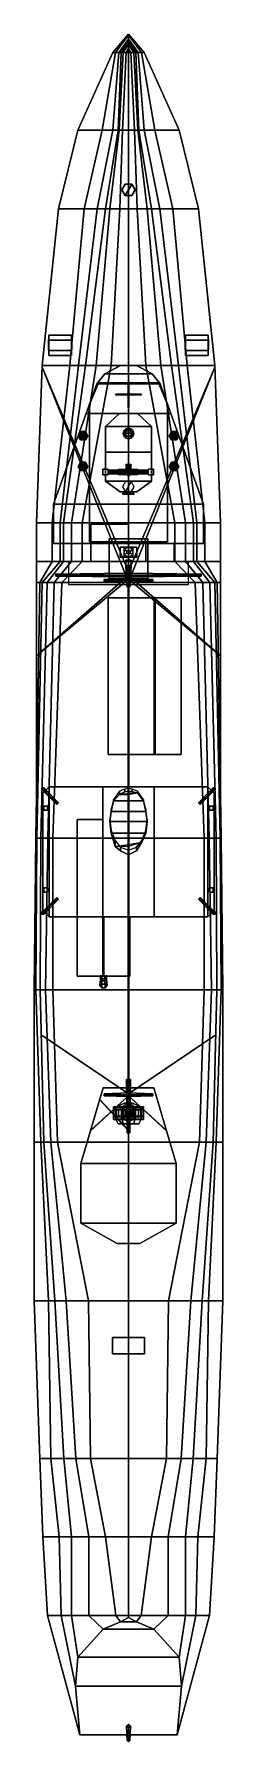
# Model space of a CAD drawing. Extents: x -3.7 to 3.7, y -34 to 33.7.
import ezdxf

# ---------------------------------------------------------------- set-up
doc = ezdxf.new("R2010")
doc.units = 0
doc.layers.get('0').update_dxf_attribs({"linetype": 'CONTINUOUS'})

msp = doc.modelspace()

# ---------------------------------------------------------------- linework, layer by layer
for points in [[(0, 33.69, 4.37), (0, 33.65, 4.097), (-0.512, 32.959, 4.097), (-0.625, 32.959, 4.37)], [(0, 33.69, 4.37), (0, 33.69, 4.37), (-0.625, 32.959, 4.37), (0.625, 32.959, 4.37)], [(0, 33.65, 4.097), (0, 33.497, 3.327), (-0.382, 32.959, 3.327), (-0.512, 32.959, 4.097)], [(0, 33.497, 3.327), (0, 33.4, 2.778), (-0.296, 32.959, 2.778), (-0.382, 32.959, 3.327)], [(0, 33.4, 2.778), (0, 33.29, 2.153), (-0.21, 32.959, 2.153), (-0.296, 32.959, 2.778)], [(0, 33.29, 2.153), (0, 33.12, 1.103), (-0.086, 32.959, 1.103), (-0.21, 32.959, 2.153)], [(0, 33.34, 4.37), (-0.08, 33.26, 4.37), (-0.05, 33.26, 8.14), (0, 33.31, 8.14)], [(-0.08, 33.26, 4.37), (0, 33.18, 4.37), (0, 33.21, 8.14), (-0.05, 33.26, 8.14)], [(0.05, 33.26, 8.14), (0, 33.31, 8.14), (-0.05, 33.26, 8.14), (0, 33.21, 8.14)], [(0.625, 32.959, 4.37), (0.512, 32.959, 4.097), (0, 33.65, 4.097), (0, 33.69, 4.37)], [(0.512, 32.959, 4.097), (0.382, 32.959, 3.327), (0, 33.497, 3.327), (0, 33.65, 4.097)], [(0.382, 32.959, 3.327), (0.296, 32.959, 2.778), (0, 33.4, 2.778), (0, 33.497, 3.327)], [(0.296, 32.959, 2.778), (0.21, 32.959, 2.153), (0, 33.29, 2.153), (0, 33.4, 2.778)], [(0.08, 33.26, 4.37), (0, 33.34, 4.37), (0, 33.31, 8.14), (0.05, 33.26, 8.14)], [(0.21, 32.959, 2.153), (0.086, 32.959, 1.103), (0, 33.12, 1.103), (0, 33.29, 2.153)], [(0, 33.18, 4.37), (0.08, 33.26, 4.37), (0.05, 33.26, 8.14), (0, 33.21, 8.14)], [(-0.625, 32.959, 4.37), (-0.512, 32.959, 4.097), (-1.039, 29.889, 0.959), (-2.003, 29.889, 4.26)], [(0.625, 32.959, 4.37), (-0.625, 32.959, 4.37), (-2.003, 29.889, 4.26), (2.003, 29.889, 4.26)], [(-0.512, 32.959, 4.097), (-0.382, 32.959, 3.327), (-0.619, 29.889, -0.786), (-1.039, 29.889, 0.959)], [(-0.382, 32.959, 3.327), (-0.296, 32.959, 2.778), (-0.409, 29.889, -1.453), (-0.619, 29.889, -0.786)], [(-0.296, 32.959, 2.778), (-0.21, 32.959, 2.153), (-0.366, 29.889, -1.62), (-0.409, 29.889, -1.453)], [(-0.21, 32.959, 2.153), (-0.086, 32.959, 1.103), (-0.237, 29.889, -1.895), (-0.366, 29.889, -1.62)], [(-0.086, 32.959, 1.103), (0, 32.959, -0.012), (0, 29.889, -2.315), (-0.237, 29.889, -1.895)], [(0, 33.12, 1.103), (0, 32.959, -0.012), (0, 32.959, -0.012), (-0.086, 32.959, 1.103)], [(0.086, 32.959, 1.103), (0, 32.959, -0.012), (0, 32.959, -0.012), (0, 33.12, 1.103)], [(0.237, 29.889, -1.895), (0, 29.889, -2.315), (0, 32.959, -0.012), (0.086, 32.959, 1.103)], [(0.366, 29.889, -1.62), (0.237, 29.889, -1.895), (0.086, 32.959, 1.103), (0.21, 32.959, 2.153)], [(0.409, 29.889, -1.453), (0.366, 29.889, -1.62), (0.21, 32.959, 2.153), (0.296, 32.959, 2.778)], [(0.619, 29.889, -0.786), (0.409, 29.889, -1.453), (0.296, 32.959, 2.778), (0.382, 32.959, 3.327)], [(1.039, 29.889, 0.959), (0.619, 29.889, -0.786), (0.382, 32.959, 3.327), (0.512, 32.959, 4.097)], [(2.003, 29.889, 4.26), (1.039, 29.889, 0.959), (0.512, 32.959, 4.097), (0.625, 32.959, 4.37)], [(-2.003, 29.889, 4.26), (-1.039, 29.889, 0.959), (-1.75, 26.769, 0.95), (-2.773, 26.769, 4.19)], [(-2.773, 26.769, 4.19), (2.773, 26.769, 4.19), (2.003, 29.889, 4.26), (-2.003, 29.889, 4.26)], [(-1.039, 29.889, 0.959), (-0.619, 29.889, -0.786), (-1.244, 26.769, -0.795), (-1.75, 26.769, 0.95)], [(-0.619, 29.889, -0.786), (-0.409, 29.889, -1.453), (-0.91, 26.769, -1.463), (-1.244, 26.769, -0.795)], [(-0.409, 29.889, -1.453), (-0.366, 29.889, -1.62), (-0.738, 26.769, -1.737), (-0.91, 26.769, -1.463)], [(-0.366, 29.889, -1.62), (-0.237, 29.889, -1.895), (-0.345, 26.769, -2.136), (-0.738, 26.769, -1.737)], [(-0.237, 29.889, -1.895), (0, 29.889, -2.315), (0, 26.769, -2.324), (-0.345, 26.769, -2.136)], [(0.345, 26.769, -2.136), (0, 26.769, -2.324), (0, 29.889, -2.315), (0.237, 29.889, -1.895)], [(0.738, 26.769, -1.737), (0.345, 26.769, -2.136), (0.237, 29.889, -1.895), (0.366, 29.889, -1.62)], [(0.91, 26.769, -1.463), (0.738, 26.769, -1.737), (0.366, 29.889, -1.62), (0.409, 29.889, -1.453)], [(1.244, 26.769, -0.795), (0.91, 26.769, -1.463), (0.409, 29.889, -1.453), (0.619, 29.889, -0.786)], [(1.75, 26.769, 0.95), (1.244, 26.769, -0.795), (0.619, 29.889, -0.786), (1.039, 29.889, 0.959)], [(2.773, 26.769, 4.19), (1.75, 26.769, 0.95), (1.039, 29.889, 0.959), (2.003, 29.889, 4.26)], [(-0.13, 27.745, 4.19), (-0.26, 27.52, 4.19), (-0.26, 27.52, 5.19), (-0.13, 27.745, 5.19)], [(-0.13, 27.745, 5.19), (-0.26, 27.52, 5.19), (-0.13, 27.295, 5.19), (0.13, 27.745, 5.19)], [(0.13, 27.745, 4.19), (-0.13, 27.745, 4.19), (-0.13, 27.745, 5.19), (0.13, 27.745, 5.19)], [(0.13, 27.745, 5.19), (-0.13, 27.295, 5.19), (0.13, 27.295, 5.19), (0.26, 27.52, 5.19)], [(0.26, 27.52, 4.19), (0.13, 27.745, 4.19), (0.13, 27.745, 5.19), (0.26, 27.52, 5.19)], [(-0.26, 27.52, 4.19), (-0.13, 27.295, 4.19), (-0.13, 27.295, 5.19), (-0.26, 27.52, 5.19)], [(-0.13, 27.295, 4.19), (0.13, 27.295, 4.19), (0.13, 27.295, 5.19), (-0.13, 27.295, 5.19)], [(0.13, 27.295, 4.19), (0.26, 27.52, 4.19), (0.26, 27.52, 5.19), (0.13, 27.295, 5.19)], [(-2.773, 26.769, 4.19), (-1.75, 26.769, 0.95), (-2.316, 20.559, -0.202), (-3.414, 20.559, 4.04)], [(2.773, 26.769, 4.19), (-2.773, 26.769, 4.19), (-3.414, 20.559, 4.04), (3.414, 20.559, 4.04)], [(-1.75, 26.769, 0.95), (-1.244, 26.769, -0.795), (-1.982, 20.559, -1.085), (-2.316, 20.559, -0.202)], [(-1.244, 26.769, -0.795), (-0.91, 26.769, -1.463), (-1.707, 20.559, -1.505), (-1.982, 20.559, -1.085)], [(-0.91, 26.769, -1.463), (-0.738, 26.769, -1.737), (-1.282, 20.559, -1.85), (-1.707, 20.559, -1.505)], [(-0.738, 26.769, -1.737), (-0.345, 26.769, -2.136), (-0.684, 20.559, -2.179), (-1.282, 20.559, -1.85)], [(-0.345, 26.769, -2.136), (0, 26.769, -2.324), (0, 20.559, -2.367), (-0.684, 20.559, -2.179)], [(0.684, 20.559, -2.179), (0, 20.559, -2.367), (0, 26.769, -2.324), (0.345, 26.769, -2.136)], [(1.282, 20.559, -1.85), (0.684, 20.559, -2.179), (0.345, 26.769, -2.136), (0.738, 26.769, -1.737)], [(1.707, 20.559, -1.505), (1.282, 20.559, -1.85), (0.738, 26.769, -1.737), (0.91, 26.769, -1.463)], [(1.982, 20.559, -1.085), (1.707, 20.559, -1.505), (0.91, 26.769, -1.463), (1.244, 26.769, -0.795)], [(2.316, 20.559, -0.202), (1.982, 20.559, -1.085), (1.244, 26.769, -0.795), (1.75, 26.769, 0.95)], [(3.414, 20.559, 4.04), (2.316, 20.559, -0.202), (1.75, 26.769, 0.95), (2.773, 26.769, 4.19)], [(-2.25, 21.56, 5.016), (-2.25, 21.76, 4.67), (-3.15, 21.76, 4.67), (-3.15, 21.56, 5.016)], [(-2.25, 21.76, 4.67), (-2.25, 21.56, 4.324), (-3.15, 21.56, 4.324), (-3.15, 21.76, 4.67)], [(-3.15, 21.16, 5.016), (-3.15, 21.56, 5.016), (-3.15, 21.76, 4.67), (-3.15, 20.96, 4.67)], [(-3.15, 20.96, 4.67), (-3.15, 21.76, 4.67), (-3.15, 21.56, 4.324), (-3.15, 21.16, 4.324)], [(-2.25, 20.96, 4.67), (-2.25, 21.76, 4.67), (-2.25, 21.56, 5.016), (-2.25, 21.16, 5.016)], [(-2.25, 21.16, 4.324), (-2.25, 21.56, 4.324), (-2.25, 21.76, 4.67), (-2.25, 20.96, 4.67)], [(3.15, 21.56, 5.016), (3.15, 21.76, 4.67), (2.25, 21.76, 4.67), (2.25, 21.56, 5.016)], [(2.25, 21.16, 5.016), (2.25, 21.56, 5.016), (2.25, 21.76, 4.67), (2.25, 20.96, 4.67)], [(3.15, 21.76, 4.67), (3.15, 21.56, 4.324), (2.25, 21.56, 4.324), (2.25, 21.76, 4.67)], [(2.25, 20.96, 4.67), (2.25, 21.76, 4.67), (2.25, 21.56, 4.324), (2.25, 21.16, 4.324)], [(3.15, 20.96, 4.67), (3.15, 21.76, 4.67), (3.15, 21.56, 5.016), (3.15, 21.16, 5.016)], [(3.15, 21.16, 4.324), (3.15, 21.56, 4.324), (3.15, 21.76, 4.67), (3.15, 20.96, 4.67)], [(-3.16, 21.59, 4.05), (-3.16, 21.44, 4.78), (-3.16, 21.27, 4.78), (-3.16, 21.18, 4.05)], [(-2.25, 21.16, 5.016), (-2.25, 21.56, 5.016), (-3.15, 21.56, 5.016), (-3.15, 21.16, 5.016)], [(-2.25, 21.56, 4.324), (-2.25, 21.16, 4.324), (-3.15, 21.16, 4.324), (-3.15, 21.56, 4.324)], [(-2.25, 20.96, 4.67), (-2.25, 21.16, 5.016), (-3.15, 21.16, 5.016), (-3.15, 20.96, 4.67)], [(-2.25, 21.16, 4.324), (-2.25, 20.96, 4.67), (-3.15, 20.96, 4.67), (-3.15, 21.16, 4.324)], [(-2.24, 21.59, 4.05), (-2.24, 21.44, 4.78), (-2.24, 21.27, 4.78), (-2.24, 21.18, 4.05)], [(2.24, 21.59, 4.05), (2.24, 21.44, 4.78), (2.24, 21.27, 4.78), (2.24, 21.18, 4.05)], [(3.15, 21.56, 4.324), (3.15, 21.16, 4.324), (2.25, 21.16, 4.324), (2.25, 21.56, 4.324)], [(3.15, 21.16, 5.016), (3.15, 21.56, 5.016), (2.25, 21.56, 5.016), (2.25, 21.16, 5.016)], [(3.15, 20.96, 4.67), (3.15, 21.16, 5.016), (2.25, 21.16, 5.016), (2.25, 20.96, 4.67)], [(3.15, 21.16, 4.324), (3.15, 20.96, 4.67), (2.25, 20.96, 4.67), (2.25, 21.16, 4.324)], [(3.16, 21.59, 4.05), (3.16, 21.44, 4.78), (3.16, 21.27, 4.78), (3.16, 21.18, 4.05)], [(-3.414, 20.559, 4.04), (-2.316, 20.559, -0.202), (-3.021, 14.329, -0.253), (-3.64, 14.329, 3.87)], [(3.414, 20.559, 4.04), (-3.414, 20.559, 4.04), (-3.64, 14.329, 3.87), (3.64, 14.329, 3.87)], [(-3.41, 20.49, 4.09), (0, 11.98, 17.56), (0, 11.98, 17.59), (-3.41, 20.49, 4.13)], [(-3.41, 20.49, 4.13), (0, 11.98, 17.59), (0, 11.98, 17.56), (-3.41, 20.49, 4.09)], [(-3.41, 20.49, 4.13), (0, 12.4, 10.32), (0, 12.4, 10.29), (-3.41, 20.49, 4.09)], [(-3.41, 20.49, 4.09), (0, 12.4, 10.29), (0, 12.4, 10.32), (-3.41, 20.49, 4.13)], [(-2.316, 20.559, -0.202), (-1.982, 20.559, -1.085), (-2.709, 14.329, -1.244), (-3.021, 14.329, -0.253)], [(-1.982, 20.559, -1.085), (-1.707, 20.559, -1.505), (-2.574, 14.329, -1.481), (-2.709, 14.329, -1.244)], [(-1.707, 20.559, -1.505), (-1.282, 20.559, -1.85), (-2.262, 14.329, -1.772), (-2.574, 14.329, -1.481)], [(-1.282, 20.559, -1.85), (-0.684, 20.559, -2.179), (-1.836, 14.329, -1.96), (-2.262, 14.329, -1.772)], [(-0.684, 20.559, -2.179), (0, 20.559, -2.367), (0, 14.329, -2.418), (-1.836, 14.329, -1.96)], [(-0.93, 20.23, 8.15), (-0.31, 20.56, 8.06), (-0.31, 20.56, 6.02), (-0.93, 20.23, 6.02)], [(0.31, 20.56, 8.06), (-0.31, 20.56, 8.06), (-0.93, 20.23, 8.15), (0.93, 20.23, 8.15)], [(-0.93, 20.23, 6.02), (-0.31, 20.56, 6.02), (0.31, 20.56, 6.02), (0.93, 20.23, 6.02)], [(0.31, 20.56, 6.02), (-0.31, 20.56, 6.02), (-0.31, 20.56, 8.06), (0.31, 20.56, 8.06)], [(1.836, 14.329, -1.96), (0, 14.329, -2.418), (0, 20.559, -2.367), (0.684, 20.559, -2.179)], [(3.41, 20.49, 4.13), (0, 11.98, 17.59), (0, 11.98, 17.56), (3.41, 20.49, 4.09)], [(3.41, 20.49, 4.09), (0, 11.98, 17.56), (0, 11.98, 17.59), (3.41, 20.49, 4.13)], [(3.41, 20.49, 4.13), (0, 12.4, 10.32), (0, 12.4, 10.29), (3.41, 20.49, 4.09)], [(3.41, 20.49, 4.09), (0, 12.4, 10.29), (0, 12.4, 10.32), (3.41, 20.49, 4.13)], [(0.93, 20.23, 6.02), (0.31, 20.56, 6.02), (0.31, 20.56, 8.06), (0.93, 20.23, 8.15)], [(2.262, 14.329, -1.772), (1.836, 14.329, -1.96), (0.684, 20.559, -2.179), (1.282, 20.559, -1.85)], [(2.574, 14.329, -1.481), (2.262, 14.329, -1.772), (1.282, 20.559, -1.85), (1.707, 20.559, -1.505)], [(2.709, 14.329, -1.244), (2.574, 14.329, -1.481), (1.707, 20.559, -1.505), (1.982, 20.559, -1.085)], [(3.021, 14.329, -0.253), (2.709, 14.329, -1.244), (1.982, 20.559, -1.085), (2.316, 20.559, -0.202)], [(3.64, 14.329, 3.87), (3.021, 14.329, -0.253), (2.316, 20.559, -0.202), (3.414, 20.559, 4.04)], [(-1.67, 18.66, 8.15), (-1.25, 19.83, 8.15), (-1.25, 19.83, 6.02), (-1.67, 18.66, 6.02)], [(1.25, 19.83, 8.15), (-1.25, 19.83, 8.15), (-1.67, 18.66, 8.15), (1.67, 18.66, 8.15)], [(-1.67, 18.66, 6.02), (-1.25, 19.83, 6.02), (1.25, 19.83, 6.02), (1.67, 18.66, 6.02)], [(-1.54, 19.01, 6.02), (-1.19, 19.87, 6.02), (-1.19, 19.87, 3.87), (-1.54, 19.01, 3.87)], [(-1.25, 19.83, 8.15), (-0.93, 20.23, 8.15), (-0.93, 20.23, 6.02), (-1.25, 19.83, 6.02)], [(0.93, 20.23, 8.15), (-0.93, 20.23, 8.15), (-1.25, 19.83, 8.15), (1.25, 19.83, 8.15)], [(-1.25, 19.83, 6.02), (-0.93, 20.23, 6.02), (0.93, 20.23, 6.02), (1.25, 19.83, 6.02)], [(-1.19, 19.87, 6.02), (1.19, 19.87, 6.02), (1.19, 19.87, 3.87), (-1.19, 19.87, 3.87)], [(-0.007, 19.902, 9.16), (-0.007, 19.928, 9.16), (-0.007, 19.776, 8.794), (-0.007, 19.758, 8.812)], [(-0.007, 19.928, 9.16), (0.015, 19.915, 9.16), (0.015, 19.767, 8.803), (-0.007, 19.776, 8.794)], [(-0.007, 19.758, 9.508), (-0.007, 19.776, 9.526), (-0.007, 19.928, 9.16), (-0.007, 19.902, 9.16)], [(-0.007, 19.776, 9.526), (0.015, 19.767, 9.517), (0.015, 19.915, 9.16), (-0.007, 19.928, 9.16)], [(0.015, 19.915, 9.16), (-0.007, 19.902, 9.16), (-0.007, 19.758, 8.812), (0.015, 19.767, 8.803)], [(0.015, 19.767, 9.517), (-0.007, 19.758, 9.508), (-0.007, 19.902, 9.16), (0.015, 19.915, 9.16)], [(-0.007, 19.758, 8.812), (-0.007, 19.776, 8.794), (-0.007, 19.41, 8.642), (-0.007, 19.41, 8.668)], [(-0.007, 19.776, 8.794), (0.015, 19.767, 8.803), (0.015, 19.41, 8.655), (-0.007, 19.41, 8.642)], [(-0.007, 19.41, 9.652), (-0.007, 19.41, 9.678), (-0.007, 19.776, 9.526), (-0.007, 19.758, 9.508)], [(-0.007, 19.41, 9.678), (0.015, 19.41, 9.665), (0.015, 19.767, 9.517), (-0.007, 19.776, 9.526)], [(0.015, 19.767, 8.803), (-0.007, 19.758, 8.812), (-0.007, 19.41, 8.668), (0.015, 19.41, 8.655)], [(0.015, 19.41, 9.665), (-0.007, 19.41, 9.652), (-0.007, 19.758, 9.508), (0.015, 19.767, 9.517)], [(1.25, 19.83, 6.02), (0.93, 20.23, 6.02), (0.93, 20.23, 8.15), (1.25, 19.83, 8.15)], [(1.19, 19.87, 6.02), (1.54, 19.01, 6.02), (1.54, 19.01, 3.87), (1.19, 19.87, 3.87)], [(1.67, 18.66, 6.02), (1.25, 19.83, 6.02), (1.25, 19.83, 8.15), (1.67, 18.66, 8.15)], [(-1.54, 13.57, 3.87), (-1.54, 13.57, 6.02), (-1.54, 19.01, 6.02), (-1.54, 19.01, 3.87)], [(-0.518, 19.402, 9.16), (-0.505, 19.425, 9.16), (-0.357, 19.425, 8.803), (-0.366, 19.402, 8.794)], [(-0.366, 19.402, 9.526), (-0.357, 19.425, 9.517), (-0.505, 19.425, 9.16), (-0.518, 19.402, 9.16)], [(-0.492, 19.402, 9.16), (-0.518, 19.402, 9.16), (-0.366, 19.402, 8.794), (-0.348, 19.402, 8.812)], [(-0.348, 19.402, 9.508), (-0.366, 19.402, 9.526), (-0.518, 19.402, 9.16), (-0.492, 19.402, 9.16)], [(-0.505, 19.425, 9.16), (-0.492, 19.402, 9.16), (-0.348, 19.402, 8.812), (-0.357, 19.425, 8.803)], [(-0.357, 19.425, 9.517), (-0.348, 19.402, 9.508), (-0.492, 19.402, 9.16), (-0.505, 19.425, 9.16)], [(-0.366, 19.402, 8.794), (-0.357, 19.425, 8.803), (0, 19.425, 8.655), (0, 19.402, 8.642)], [(0, 19.402, 9.678), (0, 19.425, 9.665), (-0.357, 19.425, 9.517), (-0.366, 19.402, 9.526)], [(-0.348, 19.402, 8.812), (-0.366, 19.402, 8.794), (0, 19.402, 8.642), (0, 19.402, 8.668)], [(0, 19.402, 9.652), (0, 19.402, 9.678), (-0.366, 19.402, 9.526), (-0.348, 19.402, 9.508)], [(-0.357, 19.425, 8.803), (-0.348, 19.402, 8.812), (0, 19.402, 8.668), (0, 19.425, 8.655)], [(0, 19.425, 9.665), (0, 19.402, 9.652), (-0.348, 19.402, 9.508), (-0.357, 19.425, 9.517)], [(0.015, 19.41, 8.15), (-0.007, 19.423, 8.15), (-0.007, 19.423, 8.66), (0.015, 19.41, 8.66)], [(-0.007, 19.423, 8.15), (-0.007, 19.397, 8.15), (-0.007, 19.397, 8.67), (-0.007, 19.423, 8.66)], [(-0.007, 19.397, 8.15), (0.015, 19.41, 8.15), (0.015, 19.41, 8.66), (-0.007, 19.397, 8.67)], [(0.015, 19.41, 8.655), (-0.007, 19.41, 8.668), (-0.007, 19.062, 8.812), (0.015, 19.053, 8.803)], [(-0.007, 19.41, 8.668), (-0.007, 19.41, 8.642), (-0.007, 19.044, 8.794), (-0.007, 19.062, 8.812)], [(-0.007, 19.41, 8.642), (0.015, 19.41, 8.655), (0.015, 19.053, 8.803), (-0.007, 19.044, 8.794)], [(0.015, 19.053, 9.517), (-0.007, 19.062, 9.508), (-0.007, 19.41, 9.652), (0.015, 19.41, 9.665)], [(-0.007, 19.062, 9.508), (-0.007, 19.044, 9.526), (-0.007, 19.41, 9.678), (-0.007, 19.41, 9.652)], [(-0.007, 19.044, 9.526), (0.015, 19.053, 9.517), (0.015, 19.41, 9.665), (-0.007, 19.41, 9.678)], [(0.015, 19.053, 8.803), (-0.007, 19.062, 8.812), (-0.007, 18.918, 9.16), (0.015, 18.905, 9.16)], [(-0.007, 19.062, 8.812), (-0.007, 19.044, 8.794), (-0.007, 18.892, 9.16), (-0.007, 18.918, 9.16)], [(0.015, 18.905, 9.16), (-0.007, 18.918, 9.16), (-0.007, 19.062, 9.508), (0.015, 19.053, 9.517)], [(-0.007, 18.918, 9.16), (-0.007, 18.892, 9.16), (-0.007, 19.044, 9.526), (-0.007, 19.062, 9.508)], [(-0.007, 19.044, 8.794), (0.015, 19.053, 8.803), (0.015, 18.905, 9.16), (-0.007, 18.892, 9.16)], [(-0.007, 18.892, 9.16), (0.015, 18.905, 9.16), (0.015, 19.053, 9.517), (-0.007, 19.044, 9.526)], [(0, 19.425, 8.655), (0, 19.402, 8.668), (0.348, 19.402, 8.812), (0.357, 19.425, 8.803)], [(0, 19.402, 8.642), (0, 19.425, 8.655), (0.357, 19.425, 8.803), (0.366, 19.402, 8.794)], [(0.357, 19.425, 9.517), (0.348, 19.402, 9.508), (0, 19.402, 9.652), (0, 19.425, 9.665)], [(0.366, 19.402, 9.526), (0.357, 19.425, 9.517), (0, 19.425, 9.665), (0, 19.402, 9.678)], [(0, 19.402, 8.668), (0, 19.402, 8.642), (0.366, 19.402, 8.794), (0.348, 19.402, 8.812)], [(0.348, 19.402, 9.508), (0.366, 19.402, 9.526), (0, 19.402, 9.678), (0, 19.402, 9.652)], [(0.357, 19.425, 8.803), (0.348, 19.402, 8.812), (0.492, 19.402, 9.16), (0.505, 19.425, 9.16)], [(0.505, 19.425, 9.16), (0.492, 19.402, 9.16), (0.348, 19.402, 9.508), (0.357, 19.425, 9.517)], [(0.348, 19.402, 8.812), (0.366, 19.402, 8.794), (0.518, 19.402, 9.16), (0.492, 19.402, 9.16)], [(0.492, 19.402, 9.16), (0.518, 19.402, 9.16), (0.366, 19.402, 9.526), (0.348, 19.402, 9.508)], [(0.366, 19.402, 8.794), (0.357, 19.425, 8.803), (0.505, 19.425, 9.16), (0.518, 19.402, 9.16)], [(0.518, 19.402, 9.16), (0.505, 19.425, 9.16), (0.357, 19.425, 9.517), (0.366, 19.402, 9.526)], [(1.54, 19.01, 3.87), (1.54, 19.01, 6.02), (1.54, 13.57, 6.02), (1.54, 13.57, 3.87)], [(-2.97, 15.07, 7.27), (-1.67, 18.66, 7.27), (-1.67, 18.66, 6.02), (-2.97, 15.07, 6.02)], [(1.67, 18.66, 6.13), (-1.67, 18.66, 6.13), (-2.97, 15.07, 6.13), (2.97, 15.07, 6.13)], [(-2.97, 15.07, 6.02), (-1.67, 18.66, 6.02), (1.67, 18.66, 6.02), (2.97, 15.07, 6.02)], [(-2.97, 15.07, 6.02), (-1.67, 18.66, 6.02), (-1.67, 18.66, 7.27), (-2.97, 15.07, 7.27)], [(1.67, 18.66, 8.15), (-1.67, 18.66, 8.15), (-1.67, 18.66, 6.02), (1.67, 18.66, 6.02)], [(0.36, 18.66, 6.8), (-0.36, 18.66, 6.8), (-0.91, 18.15, 6.8), (0.91, 18.15, 6.8)], [(-0.91, 18.15, 6.8), (-0.36, 18.66, 6.8), (-0.36, 18.66, 6.13), (-0.91, 18.15, 6.13)], [(0.36, 18.66, 6.13), (-0.36, 18.66, 6.13), (-0.36, 18.66, 6.8), (0.36, 18.66, 6.8)], [(0.91, 18.15, 6.13), (0.36, 18.66, 6.13), (0.36, 18.66, 6.8), (0.91, 18.15, 6.8)], [(2.97, 15.07, 6.02), (1.67, 18.66, 6.02), (1.67, 18.66, 7.27), (2.97, 15.07, 7.27)], [(2.97, 15.07, 7.27), (1.67, 18.66, 7.27), (1.67, 18.66, 6.02), (2.97, 15.07, 6.02)], [(-1.99, 17.78, 4.3), (-1.895, 17.945, 4.3), (-1.705, 17.945, 4.3), (-1.61, 17.78, 4.3)], [(-1.882, 17.922, 4.395), (-1.895, 17.945, 4.3), (-1.99, 17.78, 4.3), (-1.965, 17.78, 4.395)], [(-1.895, 17.615, 4.3), (-1.99, 17.78, 4.3), (-1.61, 17.78, 4.3), (-1.705, 17.615, 4.3)], [(-1.965, 17.78, 4.395), (-1.99, 17.78, 4.3), (-1.895, 17.615, 4.3), (-1.882, 17.637, 4.395)], [(-1.847, 17.862, 4.465), (-1.882, 17.922, 4.395), (-1.965, 17.78, 4.395), (-1.895, 17.78, 4.465)], [(-1.895, 17.78, 4.465), (-1.965, 17.78, 4.395), (-1.882, 17.637, 4.395), (-1.847, 17.698, 4.465)], [(-1.718, 17.922, 4.395), (-1.705, 17.945, 4.3), (-1.895, 17.945, 4.3), (-1.882, 17.922, 4.395)], [(-1.8, 17.78, 4.49), (-1.847, 17.862, 4.465), (-1.895, 17.78, 4.465), (-1.8, 17.78, 4.49)], [(-1.8, 17.78, 4.49), (-1.895, 17.78, 4.465), (-1.847, 17.698, 4.465), (-1.8, 17.78, 4.49)], [(-1.882, 17.637, 4.395), (-1.895, 17.615, 4.3), (-1.705, 17.615, 4.3), (-1.718, 17.637, 4.395)], [(-1.845, 17.858, 3.96), (-1.89, 17.78, 3.96), (-1.89, 17.78, 4.3), (-1.845, 17.858, 4.3)], [(-1.89, 17.78, 3.96), (-1.845, 17.702, 3.95), (-1.845, 17.702, 4.3), (-1.89, 17.78, 4.3)], [(-1.752, 17.862, 4.465), (-1.718, 17.922, 4.395), (-1.882, 17.922, 4.395), (-1.847, 17.862, 4.465)], [(-1.847, 17.698, 4.465), (-1.882, 17.637, 4.395), (-1.718, 17.637, 4.395), (-1.752, 17.698, 4.465)], [(-1.8, 17.78, 4.49), (-1.752, 17.862, 4.465), (-1.847, 17.862, 4.465), (-1.8, 17.78, 4.49)], [(-1.8, 17.78, 4.49), (-1.847, 17.698, 4.465), (-1.752, 17.698, 4.465), (-1.8, 17.78, 4.49)], [(-1.755, 17.858, 3.96), (-1.845, 17.858, 3.96), (-1.845, 17.858, 4.3), (-1.755, 17.858, 4.3)], [(-1.845, 17.702, 3.95), (-1.755, 17.702, 3.95), (-1.755, 17.702, 4.3), (-1.845, 17.702, 4.3)], [(-1.8, 17.78, 4.49), (-1.705, 17.78, 4.465), (-1.752, 17.862, 4.465), (-1.8, 17.78, 4.49)], [(-1.8, 17.78, 4.49), (-1.752, 17.698, 4.465), (-1.705, 17.78, 4.465), (-1.8, 17.78, 4.49)], [(-1.71, 17.78, 3.96), (-1.755, 17.858, 3.96), (-1.755, 17.858, 4.3), (-1.71, 17.78, 4.3)], [(-1.755, 17.702, 3.95), (-1.71, 17.78, 3.96), (-1.71, 17.78, 4.3), (-1.755, 17.702, 4.3)], [(-1.705, 17.78, 4.465), (-1.635, 17.78, 4.395), (-1.718, 17.922, 4.395), (-1.752, 17.862, 4.465)], [(-1.752, 17.698, 4.465), (-1.718, 17.637, 4.395), (-1.635, 17.78, 4.395), (-1.705, 17.78, 4.465)], [(-1.635, 17.78, 4.395), (-1.61, 17.78, 4.3), (-1.705, 17.945, 4.3), (-1.718, 17.922, 4.395)], [(-1.718, 17.637, 4.395), (-1.705, 17.615, 4.3), (-1.61, 17.78, 4.3), (-1.635, 17.78, 4.395)], [(-0.91, 15.98, 6.8), (-0.91, 18.15, 6.8), (-0.91, 18.15, 6.13), (-0.91, 15.98, 6.13)], [(0.91, 18.15, 6.8), (-0.91, 18.15, 6.8), (-0.91, 15.98, 6.8), (0.91, 15.98, 6.8)], [(-0.182, 17.922, 8.189), (-0.21, 17.87, 8.28), (-0.21, 17.87, 8.28), (-0.182, 17.975, 8.28)], [(-0.182, 17.975, 8.28), (-0.21, 17.87, 8.28), (-0.21, 17.87, 8.28), (-0.182, 17.922, 8.371)], [(-0.182, 17.817, 8.189), (-0.21, 17.87, 8.28), (-0.21, 17.87, 8.28), (-0.182, 17.922, 8.189)], [(-0.182, 17.922, 8.371), (-0.21, 17.87, 8.28), (-0.21, 17.87, 8.28), (-0.182, 17.817, 8.371)], [(-0.182, 17.765, 8.28), (-0.21, 17.87, 8.28), (-0.21, 17.87, 8.28), (-0.182, 17.817, 8.189)], [(-0.182, 17.817, 8.371), (-0.21, 17.87, 8.28), (-0.21, 17.87, 8.28), (-0.182, 17.765, 8.28)], [(-0.105, 17.961, 8.122), (-0.182, 17.922, 8.189), (-0.182, 17.975, 8.28), (-0.105, 18.052, 8.28)], [(-0.105, 18.052, 8.28), (-0.182, 17.975, 8.28), (-0.182, 17.922, 8.371), (-0.105, 17.961, 8.438)], [(-0.105, 17.779, 8.123), (-0.182, 17.817, 8.189), (-0.182, 17.922, 8.189), (-0.105, 17.961, 8.122)], [(-0.105, 17.961, 8.438), (-0.182, 17.922, 8.371), (-0.182, 17.817, 8.371), (-0.105, 17.779, 8.438)], [(-0.105, 17.688, 8.28), (-0.182, 17.765, 8.28), (-0.182, 17.817, 8.189), (-0.105, 17.779, 8.123)], [(-0.105, 17.779, 8.438), (-0.182, 17.817, 8.371), (-0.182, 17.765, 8.28), (-0.105, 17.688, 8.28)], [(-0.075, 18.01, 6.8), (-0.15, 17.88, 6.8), (-0.15, 17.88, 8.1), (-0.075, 18.01, 8.1)], [(0.075, 18.01, 8.1), (-0.075, 18.01, 8.1), (-0.15, 17.88, 8.1), (0.15, 17.88, 8.1)], [(-0.15, 17.88, 6.8), (-0.075, 17.75, 6.8), (-0.075, 17.75, 8.1), (-0.15, 17.88, 8.1)], [(0.15, 17.88, 8.1), (-0.15, 17.88, 8.1), (-0.075, 17.75, 8.1), (0.075, 17.75, 8.1)], [(0, 17.975, 8.098), (-0.105, 17.961, 8.122), (-0.105, 18.052, 8.28), (0, 18.08, 8.28)], [(0, 18.08, 8.28), (-0.105, 18.052, 8.28), (-0.105, 17.961, 8.438), (0, 17.975, 8.462)], [(0, 17.765, 8.098), (-0.105, 17.779, 8.123), (-0.105, 17.961, 8.122), (0, 17.975, 8.098)], [(0, 17.975, 8.462), (-0.105, 17.961, 8.438), (-0.105, 17.779, 8.438), (0, 17.765, 8.462)], [(0, 17.66, 8.28), (-0.105, 17.688, 8.28), (-0.105, 17.779, 8.123), (0, 17.765, 8.098)], [(0, 17.765, 8.462), (-0.105, 17.779, 8.438), (-0.105, 17.688, 8.28), (0, 17.66, 8.28)], [(0.075, 18.01, 6.8), (-0.075, 18.01, 6.8), (-0.075, 18.01, 8.1), (0.075, 18.01, 8.1)], [(-0.075, 17.75, 6.8), (0.075, 17.75, 6.8), (0.075, 17.75, 8.1), (-0.075, 17.75, 8.1)], [(0.105, 17.961, 8.122), (0, 17.975, 8.098), (0, 18.08, 8.28), (0.105, 18.052, 8.28)], [(0.105, 18.052, 8.28), (0, 18.08, 8.28), (0, 17.975, 8.462), (0.105, 17.961, 8.438)], [(0.105, 17.779, 8.123), (0, 17.765, 8.098), (0, 17.975, 8.098), (0.105, 17.961, 8.122)], [(0.105, 17.961, 8.438), (0, 17.975, 8.462), (0, 17.765, 8.462), (0.105, 17.779, 8.438)], [(0.105, 17.688, 8.28), (0, 17.66, 8.28), (0, 17.765, 8.098), (0.105, 17.779, 8.123)], [(0.105, 17.779, 8.438), (0, 17.765, 8.462), (0, 17.66, 8.28), (0.105, 17.688, 8.28)], [(0.15, 17.88, 6.8), (0.075, 18.01, 6.8), (0.075, 18.01, 8.1), (0.15, 17.88, 8.1)], [(0.075, 17.75, 6.8), (0.15, 17.88, 6.8), (0.15, 17.88, 8.1), (0.075, 17.75, 8.1)], [(0.182, 17.922, 8.189), (0.105, 17.961, 8.122), (0.105, 18.052, 8.28), (0.182, 17.975, 8.28)], [(0.182, 17.975, 8.28), (0.105, 18.052, 8.28), (0.105, 17.961, 8.438), (0.182, 17.922, 8.371)], [(0.182, 17.817, 8.189), (0.105, 17.779, 8.123), (0.105, 17.961, 8.122), (0.182, 17.922, 8.189)], [(0.182, 17.922, 8.371), (0.105, 17.961, 8.438), (0.105, 17.779, 8.438), (0.182, 17.817, 8.371)], [(0.182, 17.765, 8.28), (0.105, 17.688, 8.28), (0.105, 17.779, 8.123), (0.182, 17.817, 8.189)], [(0.182, 17.817, 8.371), (0.105, 17.779, 8.438), (0.105, 17.688, 8.28), (0.182, 17.765, 8.28)], [(0.21, 17.87, 8.28), (0.182, 17.922, 8.189), (0.182, 17.975, 8.28), (0.21, 17.87, 8.28)], [(0.21, 17.87, 8.28), (0.182, 17.975, 8.28), (0.182, 17.922, 8.371), (0.21, 17.87, 8.28)], [(0.21, 17.87, 8.28), (0.182, 17.817, 8.189), (0.182, 17.922, 8.189), (0.21, 17.87, 8.28)], [(0.21, 17.87, 8.28), (0.182, 17.922, 8.371), (0.182, 17.817, 8.371), (0.21, 17.87, 8.28)], [(0.21, 17.87, 8.28), (0.182, 17.765, 8.28), (0.182, 17.817, 8.189), (0.21, 17.87, 8.28)], [(0.21, 17.87, 8.28), (0.182, 17.817, 8.371), (0.182, 17.765, 8.28), (0.21, 17.87, 8.28)], [(0.91, 15.98, 6.13), (0.91, 18.15, 6.13), (0.91, 18.15, 6.8), (0.91, 15.98, 6.8)], [(1.61, 17.78, 4.3), (1.705, 17.945, 4.3), (1.895, 17.945, 4.3), (1.99, 17.78, 4.3)], [(1.718, 17.922, 4.395), (1.705, 17.945, 4.3), (1.61, 17.78, 4.3), (1.635, 17.78, 4.395)], [(1.705, 17.615, 4.3), (1.61, 17.78, 4.3), (1.99, 17.78, 4.3), (1.895, 17.615, 4.3)], [(1.635, 17.78, 4.395), (1.61, 17.78, 4.3), (1.705, 17.615, 4.3), (1.718, 17.637, 4.395)], [(1.752, 17.862, 4.465), (1.718, 17.922, 4.395), (1.635, 17.78, 4.395), (1.705, 17.78, 4.465)], [(1.705, 17.78, 4.465), (1.635, 17.78, 4.395), (1.718, 17.637, 4.395), (1.752, 17.698, 4.465)], [(1.882, 17.922, 4.395), (1.895, 17.945, 4.3), (1.705, 17.945, 4.3), (1.718, 17.922, 4.395)], [(1.8, 17.78, 4.49), (1.752, 17.862, 4.465), (1.705, 17.78, 4.465), (1.8, 17.78, 4.49)], [(1.8, 17.78, 4.49), (1.705, 17.78, 4.465), (1.752, 17.698, 4.465), (1.8, 17.78, 4.49)], [(1.718, 17.637, 4.395), (1.705, 17.615, 4.3), (1.895, 17.615, 4.3), (1.882, 17.637, 4.395)], [(1.755, 17.858, 3.96), (1.71, 17.78, 3.96), (1.71, 17.78, 4.3), (1.755, 17.858, 4.3)], [(1.71, 17.78, 3.96), (1.755, 17.702, 3.95), (1.755, 17.702, 4.3), (1.71, 17.78, 4.3)], [(1.847, 17.862, 4.465), (1.882, 17.922, 4.395), (1.718, 17.922, 4.395), (1.752, 17.862, 4.465)], [(1.752, 17.698, 4.465), (1.718, 17.637, 4.395), (1.882, 17.637, 4.395), (1.847, 17.698, 4.465)], [(1.8, 17.78, 4.49), (1.847, 17.862, 4.465), (1.752, 17.862, 4.465), (1.8, 17.78, 4.49)], [(1.8, 17.78, 4.49), (1.752, 17.698, 4.465), (1.847, 17.698, 4.465), (1.8, 17.78, 4.49)], [(1.845, 17.858, 3.96), (1.755, 17.858, 3.96), (1.755, 17.858, 4.3), (1.845, 17.858, 4.3)], [(1.755, 17.702, 3.95), (1.845, 17.702, 3.95), (1.845, 17.702, 4.3), (1.755, 17.702, 4.3)], [(1.8, 17.78, 4.49), (1.895, 17.78, 4.465), (1.847, 17.862, 4.465), (1.8, 17.78, 4.49)], [(1.8, 17.78, 4.49), (1.847, 17.698, 4.465), (1.895, 17.78, 4.465), (1.8, 17.78, 4.49)], [(1.89, 17.78, 3.96), (1.845, 17.858, 3.96), (1.845, 17.858, 4.3), (1.89, 17.78, 4.3)], [(1.845, 17.702, 3.95), (1.89, 17.78, 3.96), (1.89, 17.78, 4.3), (1.845, 17.702, 4.3)], [(1.895, 17.78, 4.465), (1.965, 17.78, 4.395), (1.882, 17.922, 4.395), (1.847, 17.862, 4.465)], [(1.847, 17.698, 4.465), (1.882, 17.637, 4.395), (1.965, 17.78, 4.395), (1.895, 17.78, 4.465)], [(1.965, 17.78, 4.395), (1.99, 17.78, 4.3), (1.895, 17.945, 4.3), (1.882, 17.922, 4.395)], [(1.882, 17.637, 4.395), (1.895, 17.615, 4.3), (1.99, 17.78, 4.3), (1.965, 17.78, 4.395)], [(-0.91, 15.98, 7.66), (-0.91, 17.13, 7.66), (-0.91, 17.13, 6.8), (-0.91, 15.98, 6.8)], [(0.91, 17.13, 6.8), (-0.91, 17.13, 6.8), (-0.91, 17.13, 7.66), (0.91, 17.13, 7.66)], [(0.91, 17.13, 7.66), (-0.91, 17.13, 7.66), (-0.91, 15.98, 7.66), (0.91, 15.98, 7.66)], [(0.91, 15.98, 6.8), (0.91, 17.13, 6.8), (0.91, 17.13, 7.66), (0.91, 15.98, 7.66)], [(-1.99, 16.56, 4.27), (-1.895, 16.725, 4.27), (-1.705, 16.725, 4.27), (-1.61, 16.56, 4.27)], [(-1.882, 16.703, 4.365), (-1.895, 16.725, 4.27), (-1.99, 16.56, 4.27), (-1.965, 16.56, 4.365)], [(-1.895, 16.395, 4.27), (-1.99, 16.56, 4.27), (-1.61, 16.56, 4.27), (-1.705, 16.395, 4.27)], [(-1.965, 16.56, 4.365), (-1.99, 16.56, 4.27), (-1.895, 16.395, 4.27), (-1.882, 16.417, 4.365)], [(-1.847, 16.642, 4.435), (-1.882, 16.703, 4.365), (-1.965, 16.56, 4.365), (-1.895, 16.56, 4.435)], [(-1.895, 16.56, 4.435), (-1.965, 16.56, 4.365), (-1.882, 16.417, 4.365), (-1.847, 16.478, 4.435)], [(-1.718, 16.703, 4.365), (-1.705, 16.725, 4.27), (-1.895, 16.725, 4.27), (-1.882, 16.703, 4.365)], [(-1.8, 16.56, 4.46), (-1.847, 16.642, 4.435), (-1.895, 16.56, 4.435), (-1.8, 16.56, 4.46)], [(-1.8, 16.56, 4.46), (-1.895, 16.56, 4.435), (-1.847, 16.478, 4.435), (-1.8, 16.56, 4.46)], [(-1.882, 16.417, 4.365), (-1.895, 16.395, 4.27), (-1.705, 16.395, 4.27), (-1.718, 16.417, 4.365)], [(-1.845, 16.638, 3.93), (-1.89, 16.56, 3.93), (-1.89, 16.56, 4.27), (-1.845, 16.638, 4.27)], [(-1.89, 16.56, 3.93), (-1.845, 16.482, 3.92), (-1.845, 16.482, 4.27), (-1.89, 16.56, 4.27)], [(-1.752, 16.642, 4.435), (-1.718, 16.703, 4.365), (-1.882, 16.703, 4.365), (-1.847, 16.642, 4.435)], [(-1.847, 16.478, 4.435), (-1.882, 16.417, 4.365), (-1.718, 16.417, 4.365), (-1.752, 16.478, 4.435)], [(-1.8, 16.56, 4.46), (-1.752, 16.642, 4.435), (-1.847, 16.642, 4.435), (-1.8, 16.56, 4.46)], [(-1.8, 16.56, 4.46), (-1.847, 16.478, 4.435), (-1.752, 16.478, 4.435), (-1.8, 16.56, 4.46)], [(-1.755, 16.638, 3.93), (-1.845, 16.638, 3.93), (-1.845, 16.638, 4.27), (-1.755, 16.638, 4.27)], [(-1.845, 16.482, 3.92), (-1.755, 16.482, 3.92), (-1.755, 16.482, 4.27), (-1.845, 16.482, 4.27)], [(-1.8, 16.56, 4.46), (-1.705, 16.56, 4.435), (-1.752, 16.642, 4.435), (-1.8, 16.56, 4.46)], [(-1.8, 16.56, 4.46), (-1.752, 16.478, 4.435), (-1.705, 16.56, 4.435), (-1.8, 16.56, 4.46)], [(-1.71, 16.56, 3.93), (-1.755, 16.638, 3.93), (-1.755, 16.638, 4.27), (-1.71, 16.56, 4.27)], [(-1.755, 16.482, 3.92), (-1.71, 16.56, 3.93), (-1.71, 16.56, 4.27), (-1.755, 16.482, 4.27)], [(-1.705, 16.56, 4.435), (-1.635, 16.56, 4.365), (-1.718, 16.703, 4.365), (-1.752, 16.642, 4.435)], [(-1.752, 16.478, 4.435), (-1.718, 16.417, 4.365), (-1.635, 16.56, 4.365), (-1.705, 16.56, 4.435)], [(-1.635, 16.56, 4.365), (-1.61, 16.56, 4.27), (-1.705, 16.725, 4.27), (-1.718, 16.703, 4.365)], [(-1.718, 16.417, 4.365), (-1.705, 16.395, 4.27), (-1.61, 16.56, 4.27), (-1.635, 16.56, 4.365)], [(-1.02, 16.45, 9.29), (-0.81, 16.45, 9.29), (-0.81, 16.45, 9.07), (-1.02, 16.45, 9.07)], [(-1.02, 16.45, 9.07), (-0.81, 16.45, 9.07), (-0.81, 16.23, 9.07), (-1.02, 16.23, 9.07)], [(-0.81, 16.23, 9.29), (-0.81, 16.45, 9.29), (-1.02, 16.45, 9.29), (-1.02, 16.23, 9.29)], [(-1.02, 16.23, 9.29), (-1.02, 16.45, 9.29), (-1.02, 16.45, 9.07), (-1.02, 16.23, 9.07)], [(-0.81, 16.23, 9.07), (-0.81, 16.45, 9.07), (-0.81, 16.45, 9.29), (-0.81, 16.23, 9.29)], [(-0.81, 16.41, 9.18), (-0.81, 16.375, 9.241), (0.78, 16.375, 9.241), (0.78, 16.41, 9.18)], [(-0.81, 16.375, 9.119), (-0.81, 16.41, 9.18), (0.78, 16.41, 9.18), (0.78, 16.375, 9.119)], [(-0.81, 16.375, 9.241), (-0.81, 16.305, 9.241), (0.78, 16.305, 9.241), (0.78, 16.375, 9.241)], [(-0.81, 16.305, 9.119), (-0.81, 16.375, 9.119), (0.78, 16.375, 9.119), (0.78, 16.305, 9.119)], [(-0.81, 16.305, 9.241), (-0.81, 16.27, 9.18), (0.78, 16.27, 9.18), (0.78, 16.305, 9.241)], [(-0.81, 16.27, 9.18), (-0.81, 16.305, 9.119), (0.78, 16.305, 9.119), (0.78, 16.27, 9.18)], [(-0.4, 16.45, 8.89), (0.35, 16.45, 8.89), (0.35, 16.23, 8.89), (-0.4, 16.23, 8.89)], [(-0.4, 16.45, 8.89), (-0.4, 16.45, 9.34), (-0.4, 16.23, 9.34), (-0.4, 16.23, 8.89)], [(0, 16.49, 7.66), (-0.13, 16.415, 7.66), (-0.13, 16.415, 8.09), (0, 16.49, 8.09)], [(-0.13, 16.265, 8.09), (0.13, 16.415, 8.09), (0, 16.49, 8.09), (-0.13, 16.415, 8.09)], [(-0.13, 16.415, 7.66), (-0.13, 16.265, 7.66), (-0.13, 16.265, 8.09), (-0.13, 16.415, 8.09)], [(0, 16.19, 8.09), (0.13, 16.265, 8.09), (0.13, 16.415, 8.09), (-0.13, 16.265, 8.09)], [(-0.13, 16.265, 7.66), (0, 16.19, 7.66), (0, 16.19, 8.09), (-0.13, 16.265, 8.09)], [(-0.09, 16.65, 8.72), (0.09, 16.65, 8.72), (0.09, 16.23, 8.72), (-0.09, 16.23, 8.72)], [(-0.09, 16.65, 8.51), (0.09, 16.65, 8.51), (0.09, 16.23, 8.51), (-0.09, 16.23, 8.51)], [(0, 16.64, 8.42), (-0.069, 16.6, 8.42), (-0.069, 16.6, 8.83), (0, 16.64, 8.83)], [(-0.069, 16.6, 8.83), (-0.069, 16.52, 8.83), (0, 16.48, 8.83), (0, 16.64, 8.83)], [(-0.069, 16.52, 8.42), (-0.069, 16.6, 8.42), (0, 16.64, 8.42), (0, 16.48, 8.42)], [(-0.069, 16.6, 8.42), (-0.069, 16.52, 8.42), (-0.069, 16.52, 8.83), (-0.069, 16.6, 8.83)], [(-0.069, 16.52, 8.42), (0, 16.48, 8.42), (0, 16.48, 8.83), (-0.069, 16.52, 8.83)], [(0, 16.42, 8.09), (-0.069, 16.38, 8.09), (-0.069, 16.38, 8.89), (0, 16.42, 8.89)], [(-0.069, 16.38, 8.09), (-0.069, 16.3, 8.09), (-0.069, 16.3, 8.89), (-0.069, 16.38, 8.89)], [(-0.069, 16.3, 8.09), (0, 16.26, 8.09), (0, 16.26, 8.89), (-0.069, 16.3, 8.89)], [(0.069, 16.6, 8.42), (0, 16.64, 8.42), (0, 16.64, 8.83), (0.069, 16.6, 8.83)], [(0, 16.64, 8.83), (0, 16.48, 8.83), (0.069, 16.52, 8.83), (0.069, 16.6, 8.83)], [(0, 16.48, 8.42), (0, 16.64, 8.42), (0.069, 16.6, 8.42), (0.069, 16.52, 8.42)], [(0, 16.48, 8.42), (0.069, 16.52, 8.42), (0.069, 16.52, 8.83), (0, 16.48, 8.83)], [(0.13, 16.415, 7.66), (0, 16.49, 7.66), (0, 16.49, 8.09), (0.13, 16.415, 8.09)], [(0.069, 16.38, 8.09), (0, 16.42, 8.09), (0, 16.42, 8.89), (0.069, 16.38, 8.89)], [(0, 16.26, 8.09), (0.069, 16.3, 8.09), (0.069, 16.3, 8.89), (0, 16.26, 8.89)], [(0, 16.19, 7.66), (0.13, 16.265, 7.66), (0.13, 16.265, 8.09), (0, 16.19, 8.09)], [(0, 16.26, 8.24), (0, 16.17, 8.24), (0, 16.17, 8.17), (0, 16.26, 8.17)], [(0.069, 16.52, 8.42), (0.069, 16.6, 8.42), (0.069, 16.6, 8.83), (0.069, 16.52, 8.83)], [(0.069, 16.3, 8.09), (0.069, 16.38, 8.09), (0.069, 16.38, 8.89), (0.069, 16.3, 8.89)], [(0.13, 16.265, 7.66), (0.13, 16.415, 7.66), (0.13, 16.415, 8.09), (0.13, 16.265, 8.09)], [(0.35, 16.45, 8.89), (0.35, 16.45, 9.34), (0.35, 16.23, 9.34), (0.35, 16.23, 8.89)], [(0.78, 16.45, 9.29), (0.99, 16.45, 9.29), (0.99, 16.45, 9.07), (0.78, 16.45, 9.07)], [(0.99, 16.23, 9.29), (0.99, 16.45, 9.29), (0.78, 16.45, 9.29), (0.78, 16.23, 9.29)], [(0.78, 16.23, 9.29), (0.78, 16.45, 9.29), (0.78, 16.45, 9.07), (0.78, 16.23, 9.07)], [(0.78, 16.45, 9.07), (0.99, 16.45, 9.07), (0.99, 16.23, 9.07), (0.78, 16.23, 9.07)], [(0.99, 16.23, 9.07), (0.99, 16.45, 9.07), (0.99, 16.45, 9.29), (0.99, 16.23, 9.29)], [(1.718, 16.703, 4.365), (1.705, 16.725, 4.27), (1.61, 16.56, 4.27), (1.635, 16.56, 4.365)], [(1.61, 16.56, 4.27), (1.705, 16.725, 4.27), (1.895, 16.725, 4.27), (1.99, 16.56, 4.27)], [(1.635, 16.56, 4.365), (1.61, 16.56, 4.27), (1.705, 16.395, 4.27), (1.718, 16.417, 4.365)], [(1.705, 16.395, 4.27), (1.61, 16.56, 4.27), (1.99, 16.56, 4.27), (1.895, 16.395, 4.27)], [(1.752, 16.642, 4.435), (1.718, 16.703, 4.365), (1.635, 16.56, 4.365), (1.705, 16.56, 4.435)], [(1.705, 16.56, 4.435), (1.635, 16.56, 4.365), (1.718, 16.417, 4.365), (1.752, 16.478, 4.435)], [(1.882, 16.703, 4.365), (1.895, 16.725, 4.27), (1.705, 16.725, 4.27), (1.718, 16.703, 4.365)], [(1.8, 16.56, 4.46), (1.752, 16.642, 4.435), (1.705, 16.56, 4.435), (1.8, 16.56, 4.46)], [(1.8, 16.56, 4.46), (1.705, 16.56, 4.435), (1.752, 16.478, 4.435), (1.8, 16.56, 4.46)], [(1.718, 16.417, 4.365), (1.705, 16.395, 4.27), (1.895, 16.395, 4.27), (1.882, 16.417, 4.365)], [(1.755, 16.638, 3.93), (1.71, 16.56, 3.93), (1.71, 16.56, 4.27), (1.755, 16.638, 4.27)], [(1.71, 16.56, 3.93), (1.755, 16.482, 3.92), (1.755, 16.482, 4.27), (1.71, 16.56, 4.27)], [(1.847, 16.642, 4.435), (1.882, 16.703, 4.365), (1.718, 16.703, 4.365), (1.752, 16.642, 4.435)], [(1.752, 16.478, 4.435), (1.718, 16.417, 4.365), (1.882, 16.417, 4.365), (1.847, 16.478, 4.435)], [(1.8, 16.56, 4.46), (1.847, 16.642, 4.435), (1.752, 16.642, 4.435), (1.8, 16.56, 4.46)], [(1.8, 16.56, 4.46), (1.752, 16.478, 4.435), (1.847, 16.478, 4.435), (1.8, 16.56, 4.46)], [(1.845, 16.638, 3.93), (1.755, 16.638, 3.93), (1.755, 16.638, 4.27), (1.845, 16.638, 4.27)], [(1.755, 16.482, 3.92), (1.845, 16.482, 3.92), (1.845, 16.482, 4.27), (1.755, 16.482, 4.27)], [(1.8, 16.56, 4.46), (1.895, 16.56, 4.435), (1.847, 16.642, 4.435), (1.8, 16.56, 4.46)], [(1.8, 16.56, 4.46), (1.847, 16.478, 4.435), (1.895, 16.56, 4.435), (1.8, 16.56, 4.46)], [(1.89, 16.56, 3.93), (1.845, 16.638, 3.93), (1.845, 16.638, 4.27), (1.89, 16.56, 4.27)], [(1.845, 16.482, 3.92), (1.89, 16.56, 3.93), (1.89, 16.56, 4.27), (1.845, 16.482, 4.27)], [(1.895, 16.56, 4.435), (1.965, 16.56, 4.365), (1.882, 16.703, 4.365), (1.847, 16.642, 4.435)], [(1.847, 16.478, 4.435), (1.882, 16.417, 4.365), (1.965, 16.56, 4.365), (1.895, 16.56, 4.435)], [(1.965, 16.56, 4.365), (1.99, 16.56, 4.27), (1.895, 16.725, 4.27), (1.882, 16.703, 4.365)], [(1.882, 16.417, 4.365), (1.895, 16.395, 4.27), (1.99, 16.56, 4.27), (1.965, 16.56, 4.365)], [(-1.02, 16.23, 9.07), (-0.81, 16.23, 9.07), (-0.81, 16.23, 9.29), (-1.02, 16.23, 9.29)], [(0.91, 15.98, 7.66), (-0.91, 15.98, 7.66), (-0.91, 15.98, 6.8), (0.91, 15.98, 6.8)], [(-0.33, 15.55, 6.8), (-0.91, 15.98, 6.8), (-0.91, 15.98, 6.13), (-0.33, 15.55, 6.13)], [(0.91, 15.98, 6.8), (-0.91, 15.98, 6.8), (-0.33, 15.55, 6.8), (0.33, 15.55, 6.8)], [(-0.33, 15.55, 7.66), (-0.91, 15.98, 7.66), (-0.91, 15.98, 6.8), (-0.33, 15.55, 6.8)], [(0.91, 15.98, 6.8), (-0.91, 15.98, 6.8), (-0.91, 15.98, 7.66), (0.91, 15.98, 7.66)], [(0.91, 15.98, 7.66), (-0.91, 15.98, 7.66), (-0.33, 15.55, 7.66), (0.33, 15.55, 7.66)], [(-0.33, 15.55, 6.8), (-0.91, 15.98, 6.8), (0.91, 15.98, 6.8), (0.33, 15.55, 6.8)], [(-0.125, 15.959, 8.35), (-0.24, 15.76, 8.35), (-0.125, 15.561, 8.35), (0.105, 15.959, 8.35)], [(0.105, 15.959, 8.35), (-0.125, 15.561, 8.35), (0.105, 15.561, 8.35), (0.22, 15.76, 8.35)], [(0, 16.17, 8.24), (0, 15.84, 8.35), (0, 15.75, 8.35), (0, 16.17, 8.17)], [(0, 15.75, 8.35), (0, 15.5, 8.35), (0, 15.46, 8.33), (0, 15.82, 8.32)], [(0.33, 15.55, 6.13), (0.91, 15.98, 6.13), (0.91, 15.98, 6.8), (0.33, 15.55, 6.8)], [(0.33, 15.55, 6.8), (0.91, 15.98, 6.8), (0.91, 15.98, 7.66), (0.33, 15.55, 7.66)], [(0.78, 16.23, 9.07), (0.99, 16.23, 9.07), (0.99, 16.23, 9.29), (0.78, 16.23, 9.29)], [(-2.97, 13.51, 7.27), (-2.97, 15.07, 7.27), (-2.97, 15.07, 6.02), (-2.97, 13.51, 6.02)], [(2.97, 15.07, 6.13), (-2.97, 15.07, 6.13), (-2.97, 13.51, 6.13), (2.97, 13.51, 6.13)], [(-2.97, 13.51, 6.02), (-2.97, 15.07, 6.02), (2.97, 15.07, 6.02), (2.97, 13.51, 6.02)], [(-2.97, 13.51, 6.02), (-2.97, 15.07, 6.02), (-2.97, 15.07, 7.27), (-2.97, 13.51, 7.27)], [(0.33, 15.55, 6.8), (-0.33, 15.55, 6.8), (-0.33, 15.55, 6.13), (0.33, 15.55, 6.13)], [(0.33, 15.55, 7.66), (-0.33, 15.55, 7.66), (-0.33, 15.55, 6.8), (0.33, 15.55, 6.8)], [(0.21, 15.45, 8.85), (-0.23, 15.45, 8.85), (-0.23, 15.5, 8.57), (0.21, 15.5, 8.57)], [(0, 15.5, 8.35), (0, 15.5, 8.57), (0, 15.45, 8.85), (0, 15.46, 8.33)], [(2.97, 13.51, 6.02), (2.97, 15.07, 6.02), (2.97, 15.07, 7.27), (2.97, 13.51, 7.27)], [(2.97, 13.51, 7.27), (2.97, 15.07, 7.27), (2.97, 15.07, 6.02), (2.97, 13.51, 6.02)], [(-3.64, 14.329, 3.87), (-3.021, 14.329, -0.253), (-3.021, 12.8, -0.253), (-3.64, 12.8, 3.87)], [(3.64, 14.329, 3.87), (-3.64, 14.329, 3.87), (-3.64, 12.8, 3.87), (3.64, 12.8, 3.87)], [(-3.021, 14.329, -0.253), (-2.709, 14.329, -1.244), (-2.709, 12.8, -1.244), (-3.021, 12.8, -0.253)], [(-2.709, 14.329, -1.244), (-2.574, 14.329, -1.481), (-2.574, 12.8, -1.481), (-2.709, 12.8, -1.244)], [(-2.574, 14.329, -1.481), (-2.262, 14.329, -1.772), (-2.262, 12.8, -1.772), (-2.574, 12.8, -1.481)], [(-2.262, 14.329, -1.772), (-1.836, 14.329, -1.96), (-1.836, 12.8, -1.96), (-2.262, 12.8, -1.772)], [(-1.836, 14.329, -1.96), (0, 14.329, -2.418), (0, 12.8, -2.418), (-1.836, 12.8, -1.96)], [(0, 12.79, 8.1), (0, 14.28, 8.1), (-1.49, 14.28, 8.1), (-1.49, 12.79, 8.1)], [(-1.49, 12.79, 6.13), (-1.49, 14.28, 6.13), (0, 14.28, 6.13), (0, 12.79, 6.13)], [(-1.49, 14.28, 6.13), (-1.49, 14.28, 8.1), (0, 14.28, 8.1), (0, 14.28, 6.13)], [(-1.49, 12.79, 8.1), (-1.49, 14.28, 8.1), (-1.49, 14.28, 6.13), (-1.49, 12.79, 6.13)], [(1.836, 12.8, -1.96), (0, 12.8, -2.418), (0, 14.329, -2.418), (1.836, 14.329, -1.96)], [(0, 14.28, 6.13), (0, 14.28, 8.1), (0, 12.79, 8.1), (0, 12.79, 6.13)], [(2.262, 12.8, -1.772), (1.836, 12.8, -1.96), (1.836, 14.329, -1.96), (2.262, 14.329, -1.772)], [(2.574, 12.8, -1.481), (2.262, 12.8, -1.772), (2.262, 14.329, -1.772), (2.574, 14.329, -1.481)], [(2.709, 12.8, -1.244), (2.574, 12.8, -1.481), (2.574, 14.329, -1.481), (2.709, 14.329, -1.244)], [(3.021, 12.8, -0.253), (2.709, 12.8, -1.244), (2.709, 14.329, -1.244), (3.021, 14.329, -0.253)], [(3.64, 12.8, 3.87), (3.021, 12.8, -0.253), (3.021, 14.329, -0.253), (3.64, 14.329, 3.87)], [(-1.19, 13.57, 3.87), (-1.19, 13.57, 6.02), (-1.54, 13.57, 6.02), (-1.54, 13.57, 3.87)], [(1.19, 13.57, 3.87), (1.19, 13.57, 6.02), (-1.19, 13.57, 6.02), (-1.19, 13.57, 3.87)], [(0.77, 12.2, 10.32), (0.77, 13.69, 10.32), (-0.77, 13.69, 10.32), (-0.77, 12.2, 10.32)], [(-0.77, 12.2, 10.32), (-0.77, 13.69, 10.32), (-0.77, 13.69, 11.53), (-0.77, 12.12, 11.53)], [(0.77, 13.69, 10.32), (0.77, 13.69, 11.53), (-0.77, 13.69, 11.53), (-0.77, 13.69, 10.32)], [(-0.77, 12.2, 10.32), (-0.77, 13.69, 10.32), (-0.77, 13.69, 11.53), (-0.77, 12.12, 11.53)], [(-0.77, 13.69, 10.32), (-0.77, 13.69, 11.53), (0.77, 13.69, 11.53), (0.77, 13.69, 10.32)], [(-0.77, 12.2, 10.32), (-0.77, 13.69, 10.32), (0.77, 13.69, 10.32), (0.77, 12.2, 10.32)], [(0.77, 12.2, 10.32), (0.77, 13.69, 10.32), (0.77, 13.69, 11.53), (0.77, 12.12, 11.53)], [(0.77, 12.2, 10.32), (0.77, 13.69, 10.32), (0.77, 13.69, 11.53), (0.77, 12.12, 11.53)], [(1.54, 13.57, 3.87), (1.54, 13.57, 6.02), (1.19, 13.57, 6.02), (1.19, 13.57, 3.87)], [(-1.49, 13.51, 7.27), (-2.97, 13.51, 7.27), (-2.97, 13.51, 6.02), (-1.49, 13.51, 6.02)], [(-2.97, 13.51, 7.27), (-1.49, 13.51, 7.27), (-1.49, 13.51, 6.02), (-2.97, 13.51, 6.02)], [(0.68, 13.51, 6.13), (-1.49, 13.51, 6.13), (-1.49, 13.51, 6.02), (0.68, 13.51, 6.02)], [(-0.33, 12.97, 11.95), (-0.165, 12.97, 12.236), (-0.165, 13.37, 12.236), (-0.33, 13.37, 11.95)], [(-0.165, 12.97, 11.664), (-0.33, 12.97, 11.95), (-0.33, 13.37, 11.95), (-0.165, 13.37, 11.664)], [(-0.165, 13.37, 12.236), (0.165, 13.37, 12.236), (0.33, 13.37, 11.95), (-0.33, 13.37, 11.95)], [(-0.33, 13.37, 11.95), (0.33, 13.37, 11.95), (0.165, 13.37, 11.664), (-0.165, 13.37, 11.664)], [(-0.33, 12.97, 11.95), (0.33, 12.97, 11.95), (0.165, 12.97, 12.236), (-0.165, 12.97, 12.236)], [(-0.165, 12.97, 11.664), (0.165, 12.97, 11.664), (0.33, 12.97, 11.95), (-0.33, 12.97, 11.95)], [(-0.069, 13.21, 11.67), (0, 13.25, 11.67), (0, 13.37, 10.32), (-0.173, 13.27, 10.32)], [(-0.069, 13.13, 11.67), (-0.069, 13.21, 11.67), (-0.173, 13.27, 10.32), (-0.173, 13.07, 10.32)], [(0, 13.09, 11.67), (-0.069, 13.13, 11.67), (-0.173, 13.07, 10.32), (0, 12.97, 10.32)], [(-0.165, 12.97, 12.236), (0.165, 12.97, 12.236), (0.165, 13.37, 12.236), (-0.165, 13.37, 12.236)], [(0.165, 12.97, 11.664), (-0.165, 12.97, 11.664), (-0.165, 13.37, 11.664), (0.165, 13.37, 11.664)], [(0.68, 13.51, 6.13), (0, 13.51, 6.13), (0, 12.79, 6.13), (0.68, 12.79, 6.13)], [(0, 13.25, 11.67), (0.069, 13.21, 11.67), (0.173, 13.27, 10.32), (0, 13.37, 10.32)], [(0.069, 13.13, 11.67), (0, 13.09, 11.67), (0, 12.97, 10.32), (0.173, 13.07, 10.32)], [(0.069, 13.21, 11.67), (0.069, 13.13, 11.67), (0.173, 13.07, 10.32), (0.173, 13.27, 10.32)], [(0.165, 12.97, 12.236), (0.33, 12.97, 11.95), (0.33, 13.37, 11.95), (0.165, 13.37, 12.236)], [(0.33, 12.97, 11.95), (0.165, 12.97, 11.664), (0.165, 13.37, 11.664), (0.33, 13.37, 11.95)], [(2.97, 13.51, 7.27), (0.68, 13.51, 7.27), (0.68, 13.51, 6.02), (2.97, 13.51, 6.02)], [(1.81, 13.51, 3.87), (0.68, 13.51, 6.13), (0.68, 12.8, 6.13), (1.81, 12.8, 3.87)], [(0.68, 13.51, 7.27), (2.97, 13.51, 7.27), (2.97, 13.51, 6.02), (0.68, 13.51, 6.02)], [(-3.64, 12.8, 3.87), (-3.021, 12.8, -0.253), (-3.506, 11.96, -0.244), (-3.64, 11.96, 1.64)], [(-3.64, 11.96, 1.64), (3.64, 11.96, 1.64), (3.64, 12.8, 3.87), (-3.64, 12.8, 3.87)], [(-3.64, 9.53, 1.64), (-3.64, 9.53, 1.64), (-3.64, 12.8, 3.87), (-3.64, 11.96, 1.64)], [(-3.64, 9.06, 1.88), (0, 12.24, 9.77), (0, 12.24, 9.82), (-3.64, 9.06, 1.94)], [(-3.64, 9.06, 1.94), (0, 12.24, 9.82), (0, 12.24, 9.77), (-3.64, 9.06, 1.88)], [(-3.021, 12.8, -0.253), (-2.709, 12.8, -1.244), (-3.419, 11.96, -0.982), (-3.506, 11.96, -0.244)], [(-2.709, 12.8, -1.244), (-2.574, 12.8, -1.481), (-3.22, 11.96, -1.434), (-3.419, 11.96, -0.982)], [(-2.574, 12.8, -1.481), (-2.262, 12.8, -1.772), (-2.935, 11.96, -1.709), (-3.22, 11.96, -1.434)], [(-2.262, 12.8, -1.772), (-1.836, 12.8, -1.96), (-2.633, 11.96, -1.86), (-2.935, 11.96, -1.709)], [(0, 12.33, 14.91), (0, 12.26, 14.84), (-2.88, 12.26, 14.87), (-2.88, 12.3, 14.91)], [(0, 12.26, 14.98), (0, 12.33, 14.91), (-2.88, 12.3, 14.91), (-2.88, 12.26, 14.95)], [(-2.88, 12.3, 14.91), (-2.88, 12.26, 14.95), (-2.88, 12.22, 14.91), (-2.88, 12.26, 14.87)], [(0, 12.26, 14.84), (0, 12.19, 14.91), (-2.88, 12.22, 14.91), (-2.88, 12.26, 14.87)], [(0, 12.19, 14.91), (0, 12.26, 14.98), (-2.88, 12.26, 14.95), (-2.88, 12.22, 14.91)], [(-1.836, 12.8, -1.96), (0, 12.8, -2.418), (0, 11.96, -2.409), (-2.633, 11.96, -1.86)], [(2.38, 12.8, 3.87), (-2.38, 12.8, 3.87), (-2.38, 11.88, 3.87), (2.38, 11.88, 3.87)], [(0, 12.79, 6.13), (0, 12.79, 8.1), (-1.49, 12.79, 8.1), (-1.49, 12.79, 6.13)], [(0.77, 12.2, 10.32), (0.77, 12.12, 11.53), (-0.77, 12.12, 11.53), (-0.77, 12.2, 10.32)], [(-0.77, 12.2, 10.32), (-0.77, 12.12, 11.53), (0.77, 12.12, 11.53), (0.77, 12.2, 10.32)], [(-0.08, 12.11, 11.74), (-0.08, 12.31, 11.74), (-0.1, 12.85, 3.5), (-0.1, 12.65, 3.5)], [(0.1, 12.85, 3.5), (-0.1, 12.85, 3.5), (-0.08, 12.31, 11.74), (0.08, 12.31, 11.74)], [(0.08, 12.11, 11.74), (-0.08, 12.11, 11.74), (-0.1, 12.65, 3.5), (0.1, 12.65, 3.5)], [(0.08, 12.58, 10.32), (-0.08, 12.58, 10.32), (-0.06, 11.91, 18.56), (0.06, 11.91, 18.56)], [(-0.06, 11.81, 18.56), (-0.06, 11.91, 18.56), (-0.08, 12.58, 10.32), (-0.08, 12.38, 10.32)], [(0.06, 11.81, 18.56), (-0.06, 11.81, 18.56), (-0.08, 12.38, 10.32), (0.08, 12.38, 10.32)], [(0.08, 12.31, 11.74), (-0.08, 12.31, 11.74), (-0.08, 12.11, 11.74), (0.08, 12.11, 11.74)], [(2.633, 11.96, -1.86), (0, 11.96, -2.409), (0, 12.8, -2.418), (1.836, 12.8, -1.96)], [(0, 12.33, 14.91), (0, 12.26, 14.98), (2.88, 12.26, 14.95), (2.88, 12.3, 14.91)], [(0, 12.26, 14.84), (0, 12.33, 14.91), (2.88, 12.3, 14.91), (2.88, 12.26, 14.87)], [(0, 12.26, 14.98), (0, 12.19, 14.91), (2.88, 12.22, 14.91), (2.88, 12.26, 14.95)], [(0, 12.19, 14.91), (0, 12.26, 14.84), (2.88, 12.26, 14.87), (2.88, 12.22, 14.91)], [(3.64, 9.06, 1.88), (0, 12.24, 9.77), (0, 12.24, 9.82), (3.64, 9.06, 1.94)], [(3.64, 9.06, 1.94), (0, 12.24, 9.82), (0, 12.24, 9.77), (3.64, 9.06, 1.88)], [(0.08, 12.38, 10.32), (0.08, 12.58, 10.32), (0.06, 11.91, 18.56), (0.06, 11.81, 18.56)], [(0.1, 12.65, 3.5), (0.1, 12.85, 3.5), (0.08, 12.31, 11.74), (0.08, 12.11, 11.74)], [(2.935, 11.96, -1.709), (2.633, 11.96, -1.86), (1.836, 12.8, -1.96), (2.262, 12.8, -1.772)], [(3.22, 11.96, -1.434), (2.935, 11.96, -1.709), (2.262, 12.8, -1.772), (2.574, 12.8, -1.481)], [(3.419, 11.96, -0.982), (3.22, 11.96, -1.434), (2.574, 12.8, -1.481), (2.709, 12.8, -1.244)], [(3.506, 11.96, -0.244), (3.419, 11.96, -0.982), (2.709, 12.8, -1.244), (3.021, 12.8, -0.253)], [(2.88, 12.3, 14.91), (2.88, 12.26, 14.95), (2.88, 12.22, 14.91), (2.88, 12.26, 14.87)], [(3.64, 11.96, 1.64), (3.506, 11.96, -0.244), (3.021, 12.8, -0.253), (3.64, 12.8, 3.87)], [(3.64, 9.53, 1.64), (3.64, 9.53, 1.64), (3.64, 11.96, 1.64), (3.64, 12.8, 3.87)], [(-3.64, 11.96, 1.64), (-3.506, 11.96, -0.244), (-3.667, 1.839, -1.055), (-3.64, 1.839, 1.64)], [(-3.506, 11.96, -0.244), (-3.419, 11.96, -0.982), (-3.624, 1.839, -1.298), (-3.667, 1.839, -1.055)], [(-3.64, 9.06, 1.94), (0, 12.1, 14.5), (0, 12.1, 14.47), (-3.64, 9.06, 1.88)], [(-3.64, 9.06, 1.88), (0, 12.1, 14.47), (0, 12.1, 14.5), (-3.64, 9.06, 1.94)], [(3.64, 11.96, 1.64), (-3.64, 11.96, 1.64), (-3.64, 1.839, 1.64), (3.64, 1.839, 1.64)], [(-3.419, 11.96, -0.982), (-3.22, 11.96, -1.434), (-3.473, 1.839, -1.615), (-3.624, 1.839, -1.298)], [(-3.22, 11.96, -1.434), (-2.935, 11.96, -1.709), (-3.188, 1.839, -1.863), (-3.473, 1.839, -1.615)], [(-2.935, 11.96, -1.709), (-2.633, 11.96, -1.86), (-2.999, 1.839, -1.955), (-3.188, 1.839, -1.863)], [(-2.633, 11.96, -1.86), (0, 11.96, -2.409), (0, 1.839, -2.45), (-2.999, 1.839, -1.955)], [(0, 12.04, 17.84), (0, 12.11, 17.77), (-0.96, 12.08, 17.77), (-0.96, 12.04, 17.81)], [(0, 12.11, 17.77), (0, 12.04, 17.7), (-0.96, 12.04, 17.73), (-0.96, 12.08, 17.77)], [(-0.96, 12.08, 17.77), (-0.96, 12.04, 17.81), (-0.96, 12, 17.77), (-0.96, 12.04, 17.73)], [(0, 11.97, 17.77), (0, 12.04, 17.84), (-0.96, 12.04, 17.81), (-0.96, 12, 17.77)], [(0, 12.04, 17.7), (0, 11.97, 17.77), (-0.96, 12, 17.77), (-0.96, 12.04, 17.73)], [(0.06, 11.91, 18.56), (-0.06, 11.91, 18.56), (-0.06, 11.81, 18.56), (0.06, 11.81, 18.56)], [(-0.01, -8.37, 9.52), (0, -8.37, 9.53), (0, 11.93, 17.71), (-0.01, 11.93, 17.7)], [(0, -8.37, 9.51), (-0.01, -8.37, 9.52), (-0.01, 11.93, 17.7), (0, 11.93, 17.69)], [(0, 12.04, 17.7), (0, 12.11, 17.77), (0.96, 12.08, 17.77), (0.96, 12.04, 17.73)], [(0, 12.11, 17.77), (0, 12.04, 17.84), (0.96, 12.04, 17.81), (0.96, 12.08, 17.77)], [(3.64, 9.06, 1.94), (0, 12.1, 14.5), (0, 12.1, 14.47), (3.64, 9.06, 1.88)], [(3.64, 9.06, 1.88), (0, 12.1, 14.47), (0, 12.1, 14.5), (3.64, 9.06, 1.94)], [(0, 11.97, 17.77), (0, 12.04, 17.7), (0.96, 12.04, 17.73), (0.96, 12, 17.77)], [(0, 12.04, 17.84), (0, 11.97, 17.77), (0.96, 12, 17.77), (0.96, 12.04, 17.81)], [(2.999, 1.839, -1.955), (0, 1.839, -2.45), (0, 11.96, -2.409), (2.633, 11.96, -1.86)], [(0, -8.37, 9.53), (0.01, -8.37, 9.52), (0.01, 11.93, 17.7), (0, 11.93, 17.71)], [(0.01, -8.37, 9.52), (0, -8.37, 9.51), (0, 11.93, 17.69), (0.01, 11.93, 17.7)], [(0.96, 12.08, 17.77), (0.96, 12.04, 17.81), (0.96, 12, 17.77), (0.96, 12.04, 17.73)], [(3.188, 1.839, -1.863), (2.999, 1.839, -1.955), (2.633, 11.96, -1.86), (2.935, 11.96, -1.709)], [(3.473, 1.839, -1.615), (3.188, 1.839, -1.863), (2.935, 11.96, -1.709), (3.22, 11.96, -1.434)], [(3.624, 1.839, -1.298), (3.473, 1.839, -1.615), (3.22, 11.96, -1.434), (3.419, 11.96, -0.982)], [(3.667, 1.839, -1.055), (3.624, 1.839, -1.298), (3.419, 11.96, -0.982), (3.506, 11.96, -0.244)], [(3.64, 1.839, 1.64), (3.667, 1.839, -1.055), (3.506, 11.96, -0.244), (3.64, 11.96, 1.64)], [(-0.8, 5.15, 2.15), (-0.8, 11.35, 2.15), (-0.8, 11.35, 1.64), (-0.8, 5.15, 1.64)], [(2.08, 11.35, 1.64), (-0.8, 11.35, 1.64), (-0.8, 11.35, 2.15), (2.08, 11.35, 2.15)], [(0, 11.35, 2.15), (-0.8, 11.35, 2.15), (-0.8, 5.15, 2.15), (0, 5.15, 2.15)], [(1.02, 5.15, 2.66), (1.02, 11.35, 2.66), (0, 11.35, 2.15), (0, 5.15, 2.15)], [(2.08, 11.35, 2.15), (0, 11.35, 2.15), (1.02, 11.35, 2.66), (1.06, 11.35, 2.66)], [(1.06, 11.35, 2.66), (1.02, 11.35, 2.66), (1.02, 5.15, 2.66), (1.06, 5.15, 2.66)], [(2.08, 5.15, 2.15), (2.08, 11.35, 2.15), (1.06, 11.35, 2.66), (1.06, 5.15, 2.66)], [(2.08, 5.15, 1.64), (2.08, 11.35, 1.64), (2.08, 11.35, 2.15), (2.08, 5.15, 2.15)], [(2.08, 5.15, 2.15), (-0.8, 5.15, 2.15), (-0.8, 5.15, 1.64), (2.08, 5.15, 1.64)], [(1.06, 5.15, 2.66), (1.02, 5.15, 2.66), (0, 5.15, 2.15), (2.08, 5.15, 2.15)], [(-3.429, 3.829, 1.67), (-3.429, 3.731, 1.67), (-3.429, 3.731, 3.86), (-3.429, 3.829, 3.86)], [(-3.331, 3.829, 1.67), (-3.429, 3.829, 1.67), (-3.429, 3.829, 3.86), (-3.331, 3.829, 3.86)], [(-3.429, 3.829, 3.86), (-3.429, 3.731, 3.86), (-3.415, 3.745, 5.88), (-3.415, 3.815, 5.91)], [(-3.331, 3.829, 3.86), (-3.429, 3.829, 3.86), (-3.415, 3.815, 5.91), (-3.345, 3.815, 5.88)], [(-3.429, 3.731, 3.86), (-3.331, 3.731, 3.86), (-3.345, 3.745, 5.84), (-3.415, 3.745, 5.88)], [(-3.429, 3.731, 1.67), (-3.331, 3.731, 1.67), (-3.331, 3.731, 3.86), (-3.429, 3.731, 3.86)], [(-3.415, 3.815, 5.91), (-3.415, 3.745, 5.88), (-3.316, 3.646, 6.21), (-3.309, 3.709, 6.23)], [(-3.345, 3.815, 5.88), (-3.415, 3.815, 5.91), (-3.309, 3.709, 6.23), (-3.246, 3.716, 6.21)], [(-3.415, 3.745, 5.88), (-3.345, 3.745, 5.84), (-3.253, 3.653, 6.19), (-3.316, 3.646, 6.21)], [(-3.14, -1.28, 3.86), (-3.14, 3.87, 3.86), (-3.39, 3.62, 3.86), (-3.39, -1.03, 3.86)], [(-3.39, 3.62, 3.66), (-3.14, 3.87, 3.66), (-3.14, -1.28, 3.66), (-3.39, -1.03, 3.66)], [(-3.39, 3.62, 3.86), (-3.14, 3.87, 3.86), (-3.14, 3.87, 3.66), (-3.39, 3.62, 3.66)], [(-3.39, -1.03, 3.86), (-3.39, 3.62, 3.86), (-3.39, 3.62, 3.66), (-3.39, -1.03, 3.66)], [(-3.331, 3.731, 3.86), (-3.331, 3.829, 3.86), (-3.345, 3.815, 5.88), (-3.345, 3.745, 5.84)], [(-3.345, 3.745, 5.84), (-3.345, 3.815, 5.88), (-3.246, 3.716, 6.21), (-3.253, 3.653, 6.19)], [(-3.331, 3.731, 1.67), (-3.331, 3.829, 1.67), (-3.331, 3.829, 3.86), (-3.331, 3.731, 3.86)], [(-3.309, 3.709, 6.23), (-3.316, 3.646, 6.21), (-2.85, 3.179, 6.72), (-2.836, 3.236, 6.76)], [(-3.316, 3.646, 6.21), (-3.253, 3.653, 6.19), (-2.793, 3.193, 6.7), (-2.85, 3.179, 6.72)], [(-3.246, 3.716, 6.21), (-3.309, 3.709, 6.23), (-2.836, 3.236, 6.76), (-2.779, 3.25, 6.72)], [(-3.253, 3.653, 6.19), (-3.246, 3.716, 6.21), (-2.779, 3.25, 6.72), (-2.793, 3.193, 6.7)], [(3.14, 3.87, 3.66), (-3.14, 3.87, 3.66), (-3.14, 3.87, 3.86), (3.14, 3.87, 3.86)], [(-3.14, 3.87, 3.86), (-3.14, -1.28, 3.86), (3.14, -1.28, 3.86), (3.14, 3.87, 3.86)], [(3.14, -1.28, 3.66), (-3.14, -1.28, 3.66), (-3.14, 3.87, 3.66), (3.14, 3.87, 3.66)], [(1.01, 3.87, 1.64), (-1.01, 3.87, 1.64), (-1.01, 3.87, 3.66), (1.01, 3.87, 3.66)], [(-1.01, 3.87, 1.64), (-1.01, -1.28, 1.64), (-1.01, -1.28, 3.66), (-1.01, 3.87, 3.66)], [(-0.6, 3.31, 6.98), (-0.36, 3.56, 7), (-0.36, 3.69, 3.86), (-0.6, 3.37, 3.86)], [(0.6, 3.31, 6.98), (0.36, 3.63, 7), (-0.36, 3.56, 7), (-0.6, 3.31, 6.98)], [(-0.36, 3.56, 7), (-0.15, 3.67, 7.01), (-0.15, 3.78, 3.86), (-0.36, 3.69, 3.86)], [(0, 3.56, 7), (0, 3.7, 7.01), (-0.15, 3.67, 7.01), (-0.36, 3.56, 7)], [(-0.15, 3.78, 3.86), (-0.15, 3.67, 7.01), (0, 3.7, 7.01), (0, 3.81, 3.86)], [(0, 3.81, 3.86), (0, 3.7, 7.01), (0.15, 3.67, 7.01), (0.15, 3.78, 3.86)], [(0.36, 3.63, 7), (0.15, 3.67, 7.01), (0, 3.7, 7.01), (0, 3.56, 7)], [(0.15, 3.78, 3.86), (0.15, 3.67, 7.01), (0.36, 3.63, 7), (0.36, 3.69, 3.86)], [(0.36, 3.69, 3.86), (0.36, 3.63, 7), (0.6, 3.31, 6.98), (0.6, 3.37, 3.86)], [(1.01, 3.87, 3.66), (1.01, -1.28, 3.66), (1.01, -1.28, 1.64), (1.01, 3.87, 1.64)], [(3.246, 3.716, 6.21), (3.253, 3.653, 6.19), (2.793, 3.193, 6.7), (2.779, 3.25, 6.72)], [(3.309, 3.709, 6.23), (3.246, 3.716, 6.21), (2.779, 3.25, 6.72), (2.836, 3.236, 6.76)], [(3.253, 3.653, 6.19), (3.316, 3.646, 6.21), (2.85, 3.179, 6.72), (2.793, 3.193, 6.7)], [(3.316, 3.646, 6.21), (3.309, 3.709, 6.23), (2.836, 3.236, 6.76), (2.85, 3.179, 6.72)], [(3.14, 3.87, 3.86), (3.14, -1.28, 3.86), (3.39, -1.03, 3.86), (3.39, 3.62, 3.86)], [(3.39, -1.03, 3.66), (3.14, -1.28, 3.66), (3.14, 3.87, 3.66), (3.39, 3.62, 3.66)], [(3.39, 3.62, 3.66), (3.14, 3.87, 3.66), (3.14, 3.87, 3.86), (3.39, 3.62, 3.86)], [(3.345, 3.815, 5.88), (3.345, 3.745, 5.84), (3.253, 3.653, 6.19), (3.246, 3.716, 6.21)], [(3.415, 3.815, 5.91), (3.345, 3.815, 5.88), (3.246, 3.716, 6.21), (3.309, 3.709, 6.23)], [(3.345, 3.745, 5.84), (3.415, 3.745, 5.88), (3.316, 3.646, 6.21), (3.253, 3.653, 6.19)], [(3.415, 3.745, 5.88), (3.415, 3.815, 5.91), (3.309, 3.709, 6.23), (3.316, 3.646, 6.21)], [(3.331, 3.829, 1.67), (3.331, 3.731, 1.67), (3.331, 3.731, 3.86), (3.331, 3.829, 3.86)], [(3.429, 3.829, 1.67), (3.331, 3.829, 1.67), (3.331, 3.829, 3.86), (3.429, 3.829, 3.86)], [(3.331, 3.829, 3.86), (3.331, 3.731, 3.86), (3.345, 3.745, 5.84), (3.345, 3.815, 5.88)], [(3.429, 3.829, 3.86), (3.331, 3.829, 3.86), (3.345, 3.815, 5.88), (3.415, 3.815, 5.91)], [(3.331, 3.731, 3.86), (3.429, 3.731, 3.86), (3.415, 3.745, 5.88), (3.345, 3.745, 5.84)], [(3.331, 3.731, 1.67), (3.429, 3.731, 1.67), (3.429, 3.731, 3.86), (3.331, 3.731, 3.86)], [(3.39, 3.62, 3.86), (3.39, -1.03, 3.86), (3.39, -1.03, 3.66), (3.39, 3.62, 3.66)], [(3.429, 3.731, 3.86), (3.429, 3.829, 3.86), (3.415, 3.815, 5.91), (3.415, 3.745, 5.88)], [(3.429, 3.731, 1.67), (3.429, 3.829, 1.67), (3.429, 3.829, 3.86), (3.429, 3.731, 3.86)], [(-3.2, 3.1, 1.64), (-3.35, 3.1, 1.64), (-3.35, 3.1, 3.66), (-3.2, 3.1, 3.66)], [(-3.35, 3.1, 1.64), (-3.35, 2.94, 1.64), (-3.35, 2.94, 3.66), (-3.35, 3.1, 3.66)], [(-3.2, 2.94, 3.66), (-3.35, 2.94, 3.66), (-3.35, 2.94, 1.64), (-3.2, 2.94, 1.64)], [(-3.2, 3.1, 3.66), (-3.2, 2.94, 3.66), (-3.2, 2.94, 1.64), (-3.2, 3.1, 1.64)], [(-2.836, 3.236, 6.76), (-2.85, 3.179, 6.72), (-2.793, 3.193, 6.7), (-2.779, 3.25, 6.72)], [(-0.74, 2.49, 6.91), (-0.69, 2.89, 6.95), (-0.69, 3, 3.86), (-0.74, 2.57, 3.86)], [(0.74, 2.49, 6.91), (0.69, 2.89, 6.95), (-0.69, 2.89, 6.95), (-0.74, 2.49, 6.91)], [(-0.69, 2.89, 6.95), (-0.6, 3.31, 6.98), (-0.6, 3.37, 3.86), (-0.69, 3, 3.86)], [(0.69, 2.89, 6.95), (0.6, 3.31, 6.98), (-0.6, 3.31, 6.98), (-0.69, 2.89, 6.95)], [(0.6, 3.37, 3.86), (0.6, 3.31, 6.98), (0.69, 2.89, 6.95), (0.69, 3, 3.86)], [(0.69, 3, 3.86), (0.69, 2.89, 6.95), (0.74, 2.49, 6.91), (0.74, 2.57, 3.86)], [(2.836, 3.236, 6.76), (2.779, 3.25, 6.72), (2.793, 3.193, 6.7), (2.85, 3.179, 6.72)], [(3.2, 3.1, 1.64), (3.2, 2.94, 1.64), (3.2, 2.94, 3.66), (3.2, 3.1, 3.66)], [(3.35, 3.1, 1.64), (3.2, 3.1, 1.64), (3.2, 3.1, 3.66), (3.35, 3.1, 3.66)], [(3.35, 2.94, 3.66), (3.2, 2.94, 3.66), (3.2, 2.94, 1.64), (3.35, 2.94, 1.64)], [(3.35, 3.1, 3.66), (3.35, 2.94, 3.66), (3.35, 2.94, 1.64), (3.35, 3.1, 1.64)], [(-1.01, -3.63, 2.66), (-1.01, 2.57, 2.66), (-2.03, 2.57, 2.15), (-2.03, -3.63, 2.15)], [(-1.01, 2.57, 1.64), (-2.03, 2.57, 1.64), (-2.03, 2.57, 2.15), (-1.01, 2.57, 2.66)], [(-2.03, -3.63, 2.15), (-2.03, 2.57, 2.15), (-2.03, 2.57, 1.64), (-2.03, -3.63, 1.64)], [(-0.69, 2.03, 6.87), (-0.74, 2.49, 6.91), (-0.74, 2.57, 3.86), (-0.69, 2.14, 3.86)], [(0.69, 2.03, 6.87), (0.74, 2.49, 6.91), (-0.74, 2.49, 6.91), (-0.69, 2.03, 6.87)], [(-0.53, 1.5, 6.82), (-0.69, 2.03, 6.87), (-0.69, 2.14, 3.86), (-0.53, 1.74, 3.86)], [(0.53, 1.67, 6.83), (0.69, 2.03, 6.87), (-0.69, 2.03, 6.87), (-0.53, 1.5, 6.82)], [(0.69, 2.14, 3.86), (0.69, 2.03, 6.87), (0.53, 1.67, 6.83), (0.53, 1.74, 3.86)], [(0.74, 2.57, 3.86), (0.74, 2.49, 6.91), (0.69, 2.03, 6.87), (0.69, 2.14, 3.86)], [(-3.667, 1.839, -1.055), (-3.624, 1.839, -1.298), (-3.662, -4.17, -1.446), (-3.732, -4.17, -1.203)], [(-3.732, -4.17, 1.71), (3.732, -4.17, 1.71), (3.64, 1.839, 1.64), (-3.64, 1.839, 1.64)], [(-3.64, 1.839, 1.64), (-3.667, 1.839, -1.055), (-3.732, -4.17, -1.203), (-3.732, -4.17, 1.71)], [(-3.624, 1.839, -1.298), (-3.473, 1.839, -1.615), (-3.489, -4.17, -1.763), (-3.662, -4.17, -1.446)], [(-3.473, 1.839, -1.615), (-3.188, 1.839, -1.863), (-3.29, -4.17, -1.936), (-3.489, -4.17, -1.763)], [(-3.188, 1.839, -1.863), (-2.999, 1.839, -1.955), (-2.999, -4.17, -2.059), (-3.29, -4.17, -1.936)], [(-2.999, 1.839, -1.955), (0, 1.839, -2.45), (0, -4.17, -2.598), (-2.999, -4.17, -2.059)], [(-0.32, 1.33, 6.8), (-0.53, 1.5, 6.82), (-0.53, 1.74, 3.86), (-0.32, 1.48, 3.86)], [(0, 1.18, 6.79), (0, 1.5, 6.82), (-0.53, 1.5, 6.82), (-0.32, 1.33, 6.8)], [(0, 1.36, 3.86), (0, 1.18, 6.79), (-0.32, 1.33, 6.8), (-0.32, 1.48, 3.86)], [(2.999, -4.17, -2.059), (0, -4.17, -2.598), (0, 1.839, -2.45), (2.999, 1.839, -1.955)], [(0.32, 1.33, 6.8), (0.53, 1.67, 6.83), (0, 1.5, 6.82), (0, 1.18, 6.79)], [(0.32, 1.48, 3.86), (0.32, 1.33, 6.8), (0, 1.18, 6.79), (0, 1.36, 3.86)], [(0.53, 1.74, 3.86), (0.53, 1.67, 6.83), (0.32, 1.33, 6.8), (0.32, 1.48, 3.86)], [(3.29, -4.17, -1.936), (2.999, -4.17, -2.059), (2.999, 1.839, -1.955), (3.188, 1.839, -1.863)], [(3.489, -4.17, -1.763), (3.29, -4.17, -1.936), (3.188, 1.839, -1.863), (3.473, 1.839, -1.615)], [(3.662, -4.17, -1.446), (3.489, -4.17, -1.763), (3.473, 1.839, -1.615), (3.624, 1.839, -1.298)], [(3.732, -4.17, -1.203), (3.662, -4.17, -1.446), (3.624, 1.839, -1.298), (3.667, 1.839, -1.055)], [(3.732, -4.17, 1.71), (3.732, -4.17, -1.203), (3.667, 1.839, -1.055), (3.64, 1.839, 1.64)], [(-3.35, -0.14, 1.64), (-3.35, -0.3, 1.64), (-3.35, -0.3, 3.66), (-3.35, -0.14, 3.66)], [(-3.2, -0.14, 1.64), (-3.35, -0.14, 1.64), (-3.35, -0.14, 3.66), (-3.2, -0.14, 3.66)], [(-3.2, -0.3, 3.66), (-3.35, -0.3, 3.66), (-3.35, -0.3, 1.64), (-3.2, -0.3, 1.64)], [(-3.253, -1.003, 6.19), (-3.316, -0.996, 6.21), (-2.85, -0.529, 6.72), (-2.793, -0.543, 6.7)], [(-3.316, -0.996, 6.21), (-3.309, -1.059, 6.23), (-2.836, -0.586, 6.76), (-2.85, -0.529, 6.72)], [(-3.309, -1.059, 6.23), (-3.246, -1.066, 6.21), (-2.779, -0.6, 6.72), (-2.836, -0.586, 6.76)], [(-3.246, -1.066, 6.21), (-3.253, -1.003, 6.19), (-2.793, -0.543, 6.7), (-2.779, -0.6, 6.72)], [(-3.2, -0.14, 3.66), (-3.2, -0.3, 3.66), (-3.2, -0.3, 1.64), (-3.2, -0.14, 1.64)], [(-2.836, -0.586, 6.76), (-2.779, -0.6, 6.72), (-2.793, -0.543, 6.7), (-2.85, -0.529, 6.72)], [(2.836, -0.586, 6.76), (2.85, -0.529, 6.72), (2.793, -0.543, 6.7), (2.779, -0.6, 6.72)], [(3.253, -1.003, 6.19), (3.246, -1.066, 6.21), (2.779, -0.6, 6.72), (2.793, -0.543, 6.7)], [(3.246, -1.066, 6.21), (3.309, -1.059, 6.23), (2.836, -0.586, 6.76), (2.779, -0.6, 6.72)], [(3.316, -0.996, 6.21), (3.253, -1.003, 6.19), (2.793, -0.543, 6.7), (2.85, -0.529, 6.72)], [(3.309, -1.059, 6.23), (3.316, -0.996, 6.21), (2.85, -0.529, 6.72), (2.836, -0.586, 6.76)], [(3.35, -0.14, 1.64), (3.2, -0.14, 1.64), (3.2, -0.14, 3.66), (3.35, -0.14, 3.66)], [(3.2, -0.14, 1.64), (3.2, -0.3, 1.64), (3.2, -0.3, 3.66), (3.2, -0.14, 3.66)], [(3.35, -0.3, 3.66), (3.2, -0.3, 3.66), (3.2, -0.3, 1.64), (3.35, -0.3, 1.64)], [(3.35, -0.14, 3.66), (3.35, -0.3, 3.66), (3.35, -0.3, 1.64), (3.35, -0.14, 1.64)], [(-3.331, -1.081, 1.67), (-3.429, -1.081, 1.67), (-3.429, -1.081, 3.86), (-3.331, -1.081, 3.86)], [(-3.429, -1.081, 1.67), (-3.429, -1.179, 1.67), (-3.429, -1.179, 3.86), (-3.429, -1.081, 3.86)], [(-3.331, -1.081, 3.86), (-3.429, -1.081, 3.86), (-3.415, -1.095, 5.88), (-3.345, -1.095, 5.84)], [(-3.429, -1.081, 3.86), (-3.429, -1.179, 3.86), (-3.415, -1.165, 5.91), (-3.415, -1.095, 5.88)], [(-3.429, -1.179, 3.86), (-3.331, -1.179, 3.86), (-3.345, -1.165, 5.88), (-3.415, -1.165, 5.91)], [(-3.429, -1.179, 1.67), (-3.331, -1.179, 1.67), (-3.331, -1.179, 3.86), (-3.429, -1.179, 3.86)], [(-3.345, -1.095, 5.84), (-3.415, -1.095, 5.88), (-3.316, -0.996, 6.21), (-3.253, -1.003, 6.19)], [(-3.415, -1.095, 5.88), (-3.415, -1.165, 5.91), (-3.309, -1.059, 6.23), (-3.316, -0.996, 6.21)], [(-3.415, -1.165, 5.91), (-3.345, -1.165, 5.88), (-3.246, -1.066, 6.21), (-3.309, -1.059, 6.23)], [(-3.39, -1.03, 3.66), (-3.14, -1.28, 3.66), (-3.14, -1.28, 3.86), (-3.39, -1.03, 3.86)], [(-3.345, -1.165, 5.88), (-3.345, -1.095, 5.84), (-3.253, -1.003, 6.19), (-3.246, -1.066, 6.21)], [(-3.331, -1.179, 3.86), (-3.331, -1.081, 3.86), (-3.345, -1.095, 5.84), (-3.345, -1.165, 5.88)], [(-3.331, -1.179, 1.67), (-3.331, -1.081, 1.67), (-3.331, -1.081, 3.86), (-3.331, -1.179, 3.86)], [(3.14, -1.28, 3.86), (-3.14, -1.28, 3.86), (-3.14, -1.28, 3.66), (3.14, -1.28, 3.66)], [(1.01, -1.28, 3.66), (-1.01, -1.28, 3.66), (-1.01, -1.28, 1.64), (1.01, -1.28, 1.64)], [(-0.97, -1.28, 2.66), (-1.01, -1.28, 2.66), (-1.01, -3.63, 2.66), (-0.97, -3.63, 2.66)], [(0.05, -3.63, 2.15), (0.05, -1.28, 2.15), (-0.97, -1.28, 2.66), (-0.97, -3.63, 2.66)], [(0.05, -3.63, 1.64), (0.05, -1.28, 1.64), (0.05, -1.28, 2.15), (0.05, -3.63, 2.15)], [(3.39, -1.03, 3.86), (3.14, -1.28, 3.86), (3.14, -1.28, 3.66), (3.39, -1.03, 3.66)], [(3.345, -1.095, 5.84), (3.345, -1.165, 5.88), (3.246, -1.066, 6.21), (3.253, -1.003, 6.19)], [(3.345, -1.165, 5.88), (3.415, -1.165, 5.91), (3.309, -1.059, 6.23), (3.246, -1.066, 6.21)], [(3.415, -1.095, 5.88), (3.345, -1.095, 5.84), (3.253, -1.003, 6.19), (3.316, -0.996, 6.21)], [(3.415, -1.165, 5.91), (3.415, -1.095, 5.88), (3.316, -0.996, 6.21), (3.309, -1.059, 6.23)], [(3.429, -1.081, 3.86), (3.331, -1.081, 3.86), (3.345, -1.095, 5.84), (3.415, -1.095, 5.88)], [(3.331, -1.081, 3.86), (3.331, -1.179, 3.86), (3.345, -1.165, 5.88), (3.345, -1.095, 5.84)], [(3.429, -1.081, 1.67), (3.331, -1.081, 1.67), (3.331, -1.081, 3.86), (3.429, -1.081, 3.86)], [(3.331, -1.081, 1.67), (3.331, -1.179, 1.67), (3.331, -1.179, 3.86), (3.331, -1.081, 3.86)], [(3.331, -1.179, 3.86), (3.429, -1.179, 3.86), (3.415, -1.165, 5.91), (3.345, -1.165, 5.88)], [(3.331, -1.179, 1.67), (3.429, -1.179, 1.67), (3.429, -1.179, 3.86), (3.331, -1.179, 3.86)], [(3.429, -1.179, 3.86), (3.429, -1.081, 3.86), (3.415, -1.095, 5.88), (3.415, -1.165, 5.91)], [(3.429, -1.179, 1.67), (3.429, -1.081, 1.67), (3.429, -1.081, 3.86), (3.429, -1.179, 3.86)], [(-0.97, -3.63, 2.66), (-1.01, -3.63, 2.66), (-2.03, -3.63, 2.15), (0.05, -3.63, 2.15)], [(0.05, -3.63, 2.15), (-2.03, -3.63, 2.15), (-2.03, -3.63, 1.64), (0.05, -3.63, 1.64)], [(-1.14, -3.99, 2.93), (-1.06, -4.1, 3.33), (-1.05, -3.74, 3.2), (-1.11, -3.79, 2.93)], [(-1.06, -4.1, 3.33), (-1.14, -3.99, 2.93), (-1.11, -3.79, 2.93), (-1.05, -3.74, 3.2)], [(-1.06, -3.95, 2.69), (-1.14, -3.99, 2.93), (-1.11, -3.79, 2.93), (-1.05, -3.824, 2.58)], [(-1.14, -3.99, 2.93), (-1.06, -3.95, 2.69), (-1.05, -3.824, 2.58), (-1.11, -3.79, 2.93)], [(-1.05, -3.616, 2.44), (-1.11, -3.72, 2.35), (-1.11, -3.72, 2.7), (-1.05, -3.616, 2.82)], [(-1.11, -3.79, 2.93), (-1.05, -3.74, 3.2), (-1.05, -3.616, 2.82), (-1.11, -3.72, 2.7)], [(-1.05, -3.74, 3.2), (-1.11, -3.79, 2.93), (-1.11, -3.72, 2.7), (-1.05, -3.616, 2.82)], [(-1.05, -3.62, 2.254), (-1.11, -3.62, 2.15), (-1.11, -3.72, 2.35), (-1.05, -3.616, 2.44)], [(-1.11, -3.62, 2.15), (-1.05, -3.62, 2.046), (-1.05, -3.824, 2.25), (-1.11, -3.72, 2.35)], [(-1.11, -3.72, 2.35), (-1.05, -3.824, 2.25), (-1.05, -3.824, 2.58), (-1.11, -3.72, 2.7)], [(-1.05, -3.824, 2.58), (-1.11, -3.79, 2.93), (-1.11, -3.79, 2.93), (-1.11, -3.72, 2.7)], [(-1.11, -3.79, 2.93), (-1.11, -3.79, 2.93), (-1.05, -3.824, 2.58), (-1.11, -3.72, 2.7)], [(-1.06, -4.1, 3.33), (-0.92, -4.1, 3.33), (-0.93, -3.74, 3.2), (-1.05, -3.74, 3.2)], [(-0.92, -4.1, 3.33), (-1.06, -4.1, 3.33), (-1.05, -3.74, 3.2), (-0.93, -3.74, 3.2)], [(-0.92, -3.95, 2.69), (-1.06, -3.95, 2.69), (-1.05, -3.824, 2.58), (-0.93, -3.824, 2.58)], [(-1.06, -3.95, 2.69), (-0.92, -3.95, 2.69), (-0.93, -3.824, 2.58), (-1.05, -3.824, 2.58)], [(-0.93, -3.616, 2.44), (-1.05, -3.616, 2.44), (-1.05, -3.616, 2.82), (-0.93, -3.616, 2.82)], [(-1.05, -3.74, 3.2), (-0.93, -3.74, 3.2), (-0.93, -3.616, 2.82), (-1.05, -3.616, 2.82)], [(-0.93, -3.74, 3.2), (-1.05, -3.74, 3.2), (-1.05, -3.616, 2.82), (-0.93, -3.616, 2.82)], [(-1.05, -3.616, 2.44), (-0.93, -3.616, 2.44), (-0.93, -3.62, 2.254), (-1.05, -3.62, 2.254)], [(-0.93, -3.824, 2.25), (-1.05, -3.824, 2.25), (-1.05, -3.62, 2.046), (-0.93, -3.62, 2.046)], [(-1.05, -3.824, 2.25), (-0.93, -3.824, 2.25), (-0.93, -3.824, 2.58), (-1.05, -3.824, 2.58)], [(-0.87, -3.72, 2.35), (-0.93, -3.616, 2.44), (-0.93, -3.616, 2.82), (-0.87, -3.72, 2.7)], [(-0.93, -3.74, 3.2), (-0.87, -3.79, 2.93), (-0.87, -3.72, 2.7), (-0.93, -3.616, 2.82)], [(-0.87, -3.79, 2.93), (-0.93, -3.74, 3.2), (-0.93, -3.616, 2.82), (-0.87, -3.72, 2.7)], [(-0.87, -3.62, 2.15), (-0.93, -3.62, 2.254), (-0.93, -3.616, 2.44), (-0.87, -3.72, 2.35)], [(-0.93, -3.624, 2.05), (-0.87, -3.62, 2.15), (-0.87, -3.72, 2.35), (-0.93, -3.824, 2.25)], [(-0.93, -3.824, 2.25), (-0.87, -3.72, 2.35), (-0.87, -3.72, 2.7), (-0.93, -3.824, 2.58)], [(-0.87, -3.79, 2.93), (-0.87, -3.79, 2.93), (-0.93, -3.824, 2.58), (-0.87, -3.72, 2.7)], [(-0.93, -3.824, 2.58), (-0.87, -3.79, 2.93), (-0.87, -3.79, 2.93), (-0.87, -3.72, 2.7)], [(-0.92, -4.1, 3.33), (-0.84, -3.99, 2.93), (-0.87, -3.79, 2.93), (-0.93, -3.74, 3.2)], [(-0.84, -3.99, 2.93), (-0.92, -4.1, 3.33), (-0.93, -3.74, 3.2), (-0.87, -3.79, 2.93)], [(-0.84, -3.99, 2.93), (-0.92, -3.95, 2.69), (-0.93, -3.824, 2.58), (-0.87, -3.79, 2.93)], [(-0.92, -3.95, 2.69), (-0.84, -3.99, 2.93), (-0.87, -3.79, 2.93), (-0.93, -3.824, 2.58)], [(3.732, -4.17, 1.71), (-3.732, -4.17, 1.71), (-3.732, -10.21, 1.71), (3.732, -10.21, 1.71)], [(-3.732, -4.17, 1.71), (-3.732, -4.17, -1.203), (-3.732, -10.21, 0.929), (-3.732, -10.21, 1.71)], [(-3.732, -4.17, -1.203), (-3.662, -4.17, -1.446), (-3.473, -10.21, -0.939), (-3.732, -10.21, 0.929)], [(-3.662, -4.17, -1.446), (-3.489, -4.17, -1.763), (-3.355, -10.21, -1.365), (-3.473, -10.21, -0.939)], [(-3.489, -4.17, -1.763), (-3.29, -4.17, -1.936), (-3.08, -10.21, -1.677), (-3.355, -10.21, -1.365)], [(-3.29, -4.17, -1.936), (-2.999, -4.17, -2.059), (-2.816, -10.21, -1.866), (-3.08, -10.21, -1.677)], [(-2.999, -4.17, -2.059), (0, -4.17, -2.598), (0, -10.21, -2.598), (-2.816, -10.21, -1.866)], [(2.816, -10.21, -1.866), (0, -10.21, -2.598), (0, -4.17, -2.598), (2.999, -4.17, -2.059)], [(3.08, -10.21, -1.677), (2.816, -10.21, -1.866), (2.999, -4.17, -2.059), (3.29, -4.17, -1.936)], [(3.355, -10.21, -1.365), (3.08, -10.21, -1.677), (3.29, -4.17, -1.936), (3.489, -4.17, -1.763)], [(3.473, -10.21, -0.939), (3.355, -10.21, -1.365), (3.489, -4.17, -1.763), (3.662, -4.17, -1.446)], [(3.732, -10.21, 0.929), (3.473, -10.21, -0.939), (3.662, -4.17, -1.446), (3.732, -4.17, -1.203)], [(3.732, -10.21, 1.71), (3.732, -10.21, 0.929), (3.732, -4.17, -1.203), (3.732, -4.17, 1.71)], [(-3.41, -5.99, 1.72), (0, -8.29, 9.52), (0, -8.29, 9.55), (-3.41, -5.99, 1.85)], [(-3.41, -5.99, 1.85), (0, -8.29, 9.55), (0, -8.29, 9.52), (-3.41, -5.99, 1.72)], [(3.41, -5.99, 1.72), (0, -8.29, 9.52), (0, -8.29, 9.55), (3.41, -5.99, 1.85)], [(3.41, -5.99, 1.85), (0, -8.29, 9.55), (0, -8.29, 9.52), (3.41, -5.99, 1.72)], [(1, -8.06, 3.88), (-1, -8.06, 3.88), (-1.89, -11.05, 3.88), (1.89, -11.05, 3.88)], [(-1.89, -11.05, 3.88), (-1, -8.06, 3.88), (-1, -8.06, 1.71), (-1.89, -11.05, 1.71)], [(-1.89, -11.05, 4.86), (-1, -8.06, 4.86), (-1, -8.06, 3.88), (-1.89, -11.05, 3.88)], [(-1.89, -11.05, 4.86), (-1, -8.06, 4.86), (-1, -8.06, 3.88), (-1.89, -11.05, 3.88)], [(1, -8.06, 1.71), (-1, -8.06, 1.71), (-1, -8.06, 3.88), (1, -8.06, 3.88)], [(1, -8.06, 3.88), (-1, -8.06, 3.88), (-1, -8.06, 4.86), (1, -8.06, 4.86)], [(-1, -8.06, 3.88), (1, -8.06, 3.88), (1, -8.06, 4.86), (-1, -8.06, 4.86)], [(0.08, -7.73, 1.71), (-0.08, -7.73, 1.71), (-0.06, -8.41, 10.86), (0.06, -8.41, 10.86)], [(-0.06, -8.54, 10.86), (-0.06, -8.41, 10.86), (-0.08, -7.73, 1.71), (-0.08, -7.92, 1.71)], [(0.06, -8.54, 10.86), (-0.06, -8.54, 10.86), (-0.08, -7.92, 1.71), (0.08, -7.92, 1.71)], [(0.08, -7.92, 1.71), (0.08, -7.73, 1.71), (0.06, -8.41, 10.86), (0.06, -8.54, 10.86)], [(1.89, -11.05, 1.71), (1, -8.06, 1.71), (1, -8.06, 3.88), (1.89, -11.05, 3.88)], [(1.89, -11.05, 4.86), (1, -8.06, 4.86), (1, -8.06, 3.88), (1.89, -11.05, 3.88)], [(1.89, -11.05, 4.86), (1, -8.06, 4.86), (1, -8.06, 3.88), (1.89, -11.05, 3.88)], [(-1.49, -9.73, 4.86), (0, -8.37, 9.19), (0, -8.37, 9.22), (-1.5, -9.76, 4.86)], [(-1.5, -9.76, 4.86), (0, -8.37, 9.22), (0, -8.37, 9.19), (-1.49, -9.73, 4.86)], [(-1.13, -8.52, 3.88), (-1.14, -8.53, 3.88), (-0.01, -9.75, 8.57), (0, -9.74, 8.57)], [(-1.14, -8.53, 3.88), (-1.13, -8.54, 3.88), (0, -9.76, 8.57), (-0.01, -9.75, 8.57)], [(-1.12, -8.53, 3.88), (-1.13, -8.52, 3.88), (0, -9.74, 8.57), (0.01, -9.75, 8.57)], [(-1.13, -8.54, 3.88), (-1.12, -8.53, 3.88), (0.01, -9.75, 8.57), (0, -9.76, 8.57)], [(0, -8.26, 9.52), (0, -8.33, 9.45), (-0.96, -8.33, 9.48), (-0.96, -8.29, 9.52)], [(0, -8.33, 9.59), (0, -8.26, 9.52), (-0.96, -8.29, 9.52), (-0.96, -8.33, 9.56)], [(-0.96, -8.29, 9.52), (-0.96, -8.33, 9.56), (-0.96, -8.37, 9.52), (-0.96, -8.33, 9.48)], [(0, -8.33, 9.45), (0, -8.4, 9.52), (-0.96, -8.37, 9.52), (-0.96, -8.33, 9.48)], [(0, -8.4, 9.52), (0, -8.33, 9.59), (-0.96, -8.33, 9.56), (-0.96, -8.37, 9.52)], [(-0.5, -8.82, 5.55), (-0.25, -8.82, 5.983), (-0.08, -8.66, 5.689), (-0.16, -8.66, 5.55)], [(-0.25, -8.82, 5.117), (-0.5, -8.82, 5.55), (-0.16, -8.66, 5.55), (-0.08, -8.66, 5.411)], [(-0.191, -8.95, 4.48), (0, -8.84, 4.48), (0, -8.72, 3.88), (-0.294, -8.89, 3.88)], [(-0.25, -8.82, 5.983), (0.25, -8.82, 5.983), (0.08, -8.66, 5.689), (-0.08, -8.66, 5.689)], [(0.25, -8.82, 5.117), (-0.25, -8.82, 5.117), (-0.08, -8.66, 5.411), (0.08, -8.66, 5.411)], [(-0.08, -8.66, 5.689), (0.08, -8.66, 5.689), (0.16, -8.66, 5.55), (-0.16, -8.66, 5.55)], [(-0.16, -8.66, 5.55), (0.16, -8.66, 5.55), (0.08, -8.66, 5.411), (-0.08, -8.66, 5.411)], [(-0.05, -9.79, 8.65), (-0.06, -8.33, 8.24), (-0.06, -8.33, 8.09), (-0.05, -9.84, 8.54)], [(0.06, -8.33, 8.24), (-0.06, -8.33, 8.24), (-0.05, -9.79, 8.65), (0.05, -9.79, 8.65)], [(-0.05, -9.84, 8.54), (-0.06, -8.33, 8.09), (0.06, -8.33, 8.09), (0.05, -9.84, 8.54)], [(0.06, -8.41, 10.86), (-0.06, -8.41, 10.86), (-0.06, -8.54, 10.86), (0.06, -8.54, 10.86)], [(0, -8.26, 9.52), (0, -8.33, 9.59), (0.96, -8.33, 9.56), (0.96, -8.29, 9.52)], [(0, -8.33, 9.45), (0, -8.26, 9.52), (0.96, -8.29, 9.52), (0.96, -8.33, 9.48)], [(0, -8.33, 9.59), (0, -8.4, 9.52), (0.96, -8.37, 9.52), (0.96, -8.33, 9.56)], [(0, -8.4, 9.52), (0, -8.33, 9.45), (0.96, -8.33, 9.48), (0.96, -8.37, 9.52)], [(1.5, -9.76, 4.86), (0, -8.37, 9.22), (0, -8.37, 9.19), (1.49, -9.73, 4.86)], [(1.49, -9.73, 4.86), (0, -8.37, 9.19), (0, -8.37, 9.22), (1.5, -9.76, 4.86)], [(0, -8.84, 4.48), (0.191, -8.95, 4.48), (0.294, -8.89, 3.88), (0, -8.72, 3.88)], [(0.05, -9.84, 8.54), (0.06, -8.33, 8.09), (0.06, -8.33, 8.24), (0.05, -9.79, 8.65)], [(0.25, -8.82, 5.983), (0.5, -8.82, 5.55), (0.16, -8.66, 5.55), (0.08, -8.66, 5.689)], [(0.5, -8.82, 5.55), (0.25, -8.82, 5.117), (0.08, -8.66, 5.411), (0.16, -8.66, 5.55)], [(0.96, -8.29, 9.52), (0.96, -8.33, 9.56), (0.96, -8.37, 9.52), (0.96, -8.33, 9.48)], [(-0.6, -8.81, 5.55), (-0.6, -8.935, 5.767), (0.6, -8.935, 5.767), (0.6, -8.81, 5.55)], [(-0.6, -8.935, 5.333), (-0.6, -8.81, 5.55), (0.6, -8.81, 5.55), (0.6, -8.935, 5.333)], [(-0.6, -8.81, 5.55), (-0.6, -9.31, 5.55), (-0.6, -9.185, 5.767), (-0.6, -8.935, 5.767)], [(-0.6, -8.935, 5.333), (-0.6, -9.185, 5.333), (-0.6, -9.31, 5.55), (-0.6, -8.81, 5.55)], [(-0.6, -8.91, 4.93), (-0.39, -8.91, 4.93), (-0.11, -8.91, 4.74), (-0.51, -8.91, 4.74)], [(-0.6, -9.21, 4.93), (-0.6, -8.91, 4.93), (-0.51, -8.91, 4.74), (-0.51, -9.21, 4.74)], [(-0.6, -8.91, 5.38), (-0.49, -8.91, 5.38), (-0.39, -8.91, 4.93), (-0.6, -8.91, 4.93)], [(-0.6, -9.21, 5.38), (-0.6, -8.91, 5.38), (-0.6, -8.91, 4.93), (-0.6, -9.21, 4.93)], [(-0.6, -8.935, 5.767), (-0.6, -9.185, 5.767), (0.6, -9.185, 5.767), (0.6, -8.935, 5.767)], [(-0.6, -9.185, 5.333), (-0.6, -8.935, 5.333), (0.6, -8.935, 5.333), (0.6, -9.185, 5.333)], [(-0.6, -9.185, 5.767), (-0.6, -9.31, 5.55), (0.6, -9.31, 5.55), (0.6, -9.185, 5.767)], [(-0.6, -9.31, 5.55), (-0.6, -9.185, 5.333), (0.6, -9.185, 5.333), (0.6, -9.31, 5.55)], [(-0.51, -9.21, 4.74), (-0.11, -9.21, 4.74), (-0.39, -9.21, 4.93), (-0.6, -9.21, 4.93)], [(-0.6, -9.21, 4.93), (-0.39, -9.21, 4.93), (-0.49, -9.21, 5.38), (-0.6, -9.21, 5.38)], [(-0.51, -8.91, 4.74), (0.51, -8.91, 4.74), (0.23, -8.91, 4.48), (-0.23, -8.91, 4.48)], [(-0.51, -9.21, 4.74), (-0.51, -8.91, 4.74), (-0.23, -8.91, 4.48), (-0.23, -9.21, 4.48)], [(-0.23, -9.21, 4.48), (0.23, -9.21, 4.48), (0.51, -9.21, 4.74), (-0.51, -9.21, 4.74)], [(-0.25, -8.82, 5.983), (-0.5, -8.82, 5.55), (-0.5, -9.3, 5.55), (-0.25, -9.3, 5.983)], [(-0.5, -8.82, 5.55), (-0.25, -8.82, 5.117), (-0.25, -9.3, 5.117), (-0.5, -9.3, 5.55)], [(-0.25, -9.3, 5.983), (-0.5, -9.3, 5.55), (-0.41, -9.49, 5.55), (-0.205, -9.49, 5.905)], [(-0.5, -9.3, 5.55), (-0.25, -9.3, 5.117), (-0.205, -9.49, 5.195), (-0.41, -9.49, 5.55)], [(-0.39, -9.21, 4.93), (-0.39, -8.91, 4.93), (-0.49, -8.91, 5.38), (-0.49, -9.21, 5.38)], [(-0.11, -9.21, 4.74), (-0.11, -8.91, 4.74), (-0.39, -8.91, 4.93), (-0.39, -9.21, 4.93)], [(-0.191, -9.17, 4.48), (-0.191, -8.95, 4.48), (-0.294, -8.89, 3.88), (-0.294, -9.23, 3.88)], [(0, -9.28, 4.48), (-0.191, -9.17, 4.48), (-0.294, -9.23, 3.88), (0, -9.4, 3.88)], [(0.25, -8.82, 5.983), (-0.25, -8.82, 5.983), (-0.25, -9.3, 5.983), (0.25, -9.3, 5.983)], [(-0.25, -8.82, 5.117), (0.25, -8.82, 5.117), (0.25, -9.3, 5.117), (-0.25, -9.3, 5.117)], [(0.25, -9.3, 5.983), (-0.25, -9.3, 5.983), (-0.205, -9.49, 5.905), (0.205, -9.49, 5.905)], [(-0.25, -9.3, 5.117), (0.25, -9.3, 5.117), (0.205, -9.49, 5.195), (-0.205, -9.49, 5.195)], [(-0.23, -8.91, 4.48), (0.23, -8.91, 4.48), (0.23, -9.21, 4.48), (-0.23, -9.21, 4.48)], [(0, -8.84, 4.48), (-0.191, -8.95, 4.48), (-0.191, -9.17, 4.48), (0.191, -8.95, 4.48)], [(0.191, -8.95, 4.48), (-0.191, -9.17, 4.48), (0, -9.28, 4.48), (0.191, -9.17, 4.48)], [(-0.18, -8.82, 6.13), (0.17, -8.82, 6.13), (0.17, -8.82, 5.98), (-0.18, -8.82, 5.98)], [(0.17, -9.3, 6.13), (0.17, -8.82, 6.13), (-0.18, -8.82, 6.13), (-0.18, -9.3, 6.13)], [(-0.18, -9.3, 6.13), (-0.18, -8.82, 6.13), (-0.18, -8.82, 5.98), (-0.18, -9.3, 5.98)], [(-0.18, -9.3, 5.98), (0.17, -9.3, 5.98), (0.17, -9.3, 6.13), (-0.18, -9.3, 6.13)], [(0.11, -9.21, 4.74), (0.11, -8.91, 4.74), (-0.11, -8.91, 4.74), (-0.11, -9.21, 4.74)], [(0.191, -9.17, 4.48), (0, -9.28, 4.48), (0, -9.4, 3.88), (0.294, -9.23, 3.88)], [(0.11, -8.91, 4.74), (0.11, -9.21, 4.74), (0.39, -9.21, 4.93), (0.39, -8.91, 4.93)], [(0.51, -8.91, 4.74), (0.11, -8.91, 4.74), (0.39, -8.91, 4.93), (0.6, -8.91, 4.93)], [(0.6, -9.21, 4.93), (0.39, -9.21, 4.93), (0.11, -9.21, 4.74), (0.51, -9.21, 4.74)], [(0.17, -9.3, 5.98), (0.17, -8.82, 5.98), (0.17, -8.82, 6.13), (0.17, -9.3, 6.13)], [(0.191, -8.95, 4.48), (0.191, -9.17, 4.48), (0.294, -9.23, 3.88), (0.294, -8.89, 3.88)], [(0.5, -9.3, 5.55), (0.25, -9.3, 5.983), (0.205, -9.49, 5.905), (0.41, -9.49, 5.55)], [(0.25, -9.3, 5.117), (0.5, -9.3, 5.55), (0.41, -9.49, 5.55), (0.205, -9.49, 5.195)], [(0.23, -9.21, 4.48), (0.23, -8.91, 4.48), (0.51, -8.91, 4.74), (0.51, -9.21, 4.74)], [(0.5, -8.82, 5.55), (0.25, -8.82, 5.983), (0.25, -9.3, 5.983), (0.5, -9.3, 5.55)], [(0.25, -8.82, 5.117), (0.5, -8.82, 5.55), (0.5, -9.3, 5.55), (0.25, -9.3, 5.117)], [(0.39, -8.91, 4.93), (0.39, -9.21, 4.93), (0.49, -9.21, 5.38), (0.49, -8.91, 5.38)], [(0.6, -8.91, 4.93), (0.39, -8.91, 4.93), (0.49, -8.91, 5.38), (0.6, -8.91, 5.38)], [(0.6, -9.21, 5.38), (0.49, -9.21, 5.38), (0.39, -9.21, 4.93), (0.6, -9.21, 4.93)], [(0.6, -8.91, 4.93), (0.6, -9.21, 4.93), (0.51, -9.21, 4.74), (0.51, -8.91, 4.74)], [(0.6, -8.935, 5.767), (0.6, -9.185, 5.767), (0.6, -9.31, 5.55), (0.6, -8.81, 5.55)], [(0.6, -8.81, 5.55), (0.6, -9.31, 5.55), (0.6, -9.185, 5.333), (0.6, -8.935, 5.333)], [(0.6, -8.91, 5.38), (0.6, -9.21, 5.38), (0.6, -9.21, 4.93), (0.6, -8.91, 4.93)], [(0.205, -9.49, 5.905), (-0.205, -9.49, 5.905), (-0.41, -9.49, 5.55), (0.41, -9.49, 5.55)], [(0.41, -9.49, 5.55), (-0.41, -9.49, 5.55), (-0.205, -9.49, 5.195), (0.205, -9.49, 5.195)], [(0.05, -9.79, 8.65), (-0.05, -9.79, 8.65), (-0.05, -9.84, 8.54), (0.05, -9.84, 8.54)], [(3.732, -10.21, 1.71), (-3.732, -10.21, 1.71), (-3.732, -16.5, 1.71), (3.732, -16.5, 1.71)], [(-3.732, -10.21, 0.929), (-3.473, -10.21, -0.939), (-3.172, -16.5, -0.471), (-3.732, -16.5, 0.929)], [(-3.732, -10.21, 1.71), (-3.732, -10.21, 0.929), (-3.732, -16.5, 0.929), (-3.732, -16.5, 1.71)], [(-3.473, -10.21, -0.939), (-3.355, -10.21, -1.365), (-2.919, -16.5, -0.869), (-3.172, -16.5, -0.471)], [(-3.355, -10.21, -1.365), (-3.08, -10.21, -1.677), (-2.472, -16.5, -1.354), (-2.919, -16.5, -0.869)], [(-3.08, -10.21, -1.677), (-2.816, -10.21, -1.866), (-1.578, -16.5, -1.925), (-2.472, -16.5, -1.354)], [(-2.816, -10.21, -1.866), (0, -10.21, -2.598), (0, -16.5, -2.502), (-1.578, -16.5, -1.925)], [(1.578, -16.5, -1.925), (0, -16.5, -2.502), (0, -10.21, -2.598), (2.816, -10.21, -1.866)], [(2.472, -16.5, -1.354), (1.578, -16.5, -1.925), (2.816, -10.21, -1.866), (3.08, -10.21, -1.677)], [(2.919, -16.5, -0.869), (2.472, -16.5, -1.354), (3.08, -10.21, -1.677), (3.355, -10.21, -1.365)], [(3.172, -16.5, -0.471), (2.919, -16.5, -0.869), (3.355, -10.21, -1.365), (3.473, -10.21, -0.939)], [(3.732, -16.5, 0.929), (3.172, -16.5, -0.471), (3.473, -10.21, -0.939), (3.732, -10.21, 0.929)], [(3.732, -16.5, 1.71), (3.732, -16.5, 0.929), (3.732, -10.21, 0.929), (3.732, -10.21, 1.71)], [(1.89, -11.05, 3.88), (-1.89, -11.05, 3.88), (-1.89, -13.42, 3.88), (1.89, -13.42, 3.88)], [(-1.89, -13.42, 3.88), (-1.89, -11.05, 3.88), (-1.89, -11.05, 1.71), (-1.89, -13.42, 1.71)], [(-1.89, -13.42, 4.86), (-1.89, -11.05, 4.86), (-1.89, -11.05, 3.88), (-1.89, -13.42, 3.88)], [(-1.89, -13.42, 4.86), (-1.89, -11.05, 4.86), (-1.89, -11.05, 3.88), (-1.89, -13.42, 3.88)], [(1.89, -13.42, 1.71), (1.89, -11.05, 1.71), (1.89, -11.05, 3.88), (1.89, -13.42, 3.88)], [(1.89, -13.42, 4.86), (1.89, -11.05, 4.86), (1.89, -11.05, 3.88), (1.89, -13.42, 3.88)], [(1.89, -13.42, 4.86), (1.89, -11.05, 4.86), (1.89, -11.05, 3.88), (1.89, -13.42, 3.88)], [(-0.45, -14.22, 3.88), (-1.89, -13.42, 3.88), (-1.89, -13.42, 1.71), (-0.45, -14.22, 1.71)], [(1.89, -13.42, 3.88), (-1.89, -13.42, 3.88), (-0.45, -14.22, 3.88), (0.45, -14.22, 3.88)], [(-0.45, -14.22, 4.86), (-1.89, -13.42, 4.86), (-1.89, -13.42, 3.88), (-0.45, -14.22, 3.88)], [(-0.45, -14.22, 4.86), (-1.89, -13.42, 4.86), (-1.89, -13.42, 3.88), (-0.45, -14.22, 3.88)], [(0.45, -14.22, 1.71), (1.89, -13.42, 1.71), (1.89, -13.42, 3.88), (0.45, -14.22, 3.88)], [(0.45, -14.22, 4.86), (1.89, -13.42, 4.86), (1.89, -13.42, 3.88), (0.45, -14.22, 3.88)], [(0.45, -14.22, 4.86), (1.89, -13.42, 4.86), (1.89, -13.42, 3.88), (0.45, -14.22, 3.88)], [(0.45, -14.22, 3.88), (-0.45, -14.22, 3.88), (-0.45, -14.22, 1.71), (0.45, -14.22, 1.71)], [(0.45, -14.22, 3.88), (-0.45, -14.22, 3.88), (-0.45, -14.22, 4.86), (0.45, -14.22, 4.86)], [(-0.45, -14.22, 3.88), (0.45, -14.22, 3.88), (0.45, -14.22, 4.86), (-0.45, -14.22, 4.86)], [(3.732, -16.5, 1.71), (-3.732, -16.5, 1.71), (-3.511, -22.74, 1.71), (3.511, -22.74, 1.71)], [(-3.732, -16.5, 0.929), (-3.172, -16.5, -0.471), (-3.075, -22.74, 0.251), (-3.511, -22.74, 0.929)], [(-3.732, -16.5, 1.71), (-3.732, -16.5, 0.929), (-3.511, -22.74, 0.929), (-3.511, -22.74, 1.71)], [(-3.172, -16.5, -0.471), (-2.919, -16.5, -0.869), (-2.558, -22.74, -0.417), (-3.075, -22.74, 0.251)], [(-2.919, -16.5, -0.869), (-2.472, -16.5, -1.354), (-2.089, -22.74, -0.842), (-2.558, -22.74, -0.417)], [(-2.472, -16.5, -1.354), (-1.578, -16.5, -1.925), (-1.502, -22.74, -1.166), (-2.089, -22.74, -0.842)], [(-1.578, -16.5, -1.925), (0, -16.5, -2.502), (0, -22.74, -1.634), (-1.502, -22.74, -1.166)], [(1.502, -22.74, -1.166), (0, -22.74, -1.634), (0, -16.5, -2.502), (1.578, -16.5, -1.925)], [(2.089, -22.74, -0.842), (1.502, -22.74, -1.166), (1.578, -16.5, -1.925), (2.472, -16.5, -1.354)], [(2.558, -22.74, -0.417), (2.089, -22.74, -0.842), (2.472, -16.5, -1.354), (2.919, -16.5, -0.869)], [(3.075, -22.74, 0.251), (2.558, -22.74, -0.417), (2.919, -16.5, -0.869), (3.172, -16.5, -0.471)], [(3.511, -22.74, 0.929), (3.075, -22.74, 0.251), (3.172, -16.5, -0.471), (3.732, -16.5, 0.929)], [(3.511, -22.74, 1.71), (3.511, -22.74, 0.929), (3.732, -16.5, 0.929), (3.732, -16.5, 1.71)], [(-0.63, -18.6, 2.71), (-0.63, -17.95, 2.71), (-0.63, -17.95, 1.71), (-0.63, -18.6, 1.71)], [(0.63, -17.95, 1.71), (-0.63, -17.95, 1.71), (-0.63, -17.95, 2.71), (0.63, -17.95, 2.71)], [(0.63, -17.95, 2.71), (-0.63, -17.95, 2.71), (-0.63, -18.6, 2.71), (0.63, -18.6, 2.71)], [(0.63, -18.6, 1.71), (0.63, -17.95, 1.71), (0.63, -17.95, 2.71), (0.63, -18.6, 2.71)], [(0.63, -18.6, 2.71), (-0.63, -18.6, 2.71), (-0.63, -18.6, 1.71), (0.63, -18.6, 1.71)], [(3.511, -22.74, 1.71), (-3.511, -22.74, 1.71), (-3.387, -25.852, 1.71), (3.387, -25.852, 1.71)], [(-3.511, -22.74, 1.71), (-3.511, -22.74, 0.929), (-3.387, -25.852, 0.929), (-3.387, -25.852, 1.71)], [(-3.511, -22.74, 0.929), (-3.075, -22.74, 0.251), (-2.746, -25.852, 0.251), (-3.387, -25.852, 0.929)], [(-3.075, -22.74, 0.251), (-2.558, -22.74, -0.417), (-2.251, -25.852, -0.191), (-2.746, -25.852, 0.251)], [(-2.558, -22.74, -0.417), (-2.089, -22.74, -0.842), (-1.567, -25.852, -0.573), (-2.251, -25.852, -0.191)], [(-2.089, -22.74, -0.842), (-1.502, -22.74, -1.166), (-0.91, -25.852, -0.783), (-1.567, -25.852, -0.573)], [(-1.502, -22.74, -1.166), (0, -22.74, -1.634), (0, -25.852, -0.982), (-0.91, -25.852, -0.783)], [(0.91, -25.852, -0.783), (0, -25.852, -0.982), (0, -22.74, -1.634), (1.502, -22.74, -1.166)], [(1.567, -25.852, -0.573), (0.91, -25.852, -0.783), (1.502, -22.74, -1.166), (2.089, -22.74, -0.842)], [(2.251, -25.852, -0.191), (1.567, -25.852, -0.573), (2.089, -22.74, -0.842), (2.558, -22.74, -0.417)], [(2.746, -25.852, 0.251), (2.251, -25.852, -0.191), (2.558, -22.74, -0.417), (3.075, -22.74, 0.251)], [(3.387, -25.852, 0.929), (2.746, -25.852, 0.251), (3.075, -22.74, 0.251), (3.511, -22.74, 0.929)], [(3.387, -25.852, 1.71), (3.387, -25.852, 0.929), (3.511, -22.74, 0.929), (3.511, -22.74, 1.71)], [(3.387, -25.852, 1.71), (-3.387, -25.852, 1.71), (-3.204, -28.97, 1.72), (3.204, -28.97, 1.72)], [(-3.387, -25.852, 1.71), (-3.387, -25.852, 0.929), (-3.204, -28.97, 0.939), (-3.204, -28.97, 1.72)], [(-3.387, -25.852, 0.929), (-2.746, -25.852, 0.251), (-2.666, -28.97, 0.53), (-3.204, -28.97, 0.939)], [(-2.746, -25.852, 0.251), (-2.251, -25.852, -0.191), (-2.251, -28.97, 0.266), (-2.666, -28.97, 0.53)], [(-2.251, -25.852, -0.191), (-1.567, -25.852, -0.573), (-1.567, -28.97, 0.002), (-2.251, -28.97, 0.266)], [(-1.567, -25.852, -0.573), (-0.91, -25.852, -0.783), (-0.495, -28.97, -0.197), (-1.567, -28.97, 0.002)], [(-0.91, -25.852, -0.783), (0, -25.852, -0.982), (0, -28.97, -0.262), (-0.495, -28.97, -0.197)], [(0.495, -28.97, -0.197), (0, -28.97, -0.262), (0, -25.852, -0.982), (0.91, -25.852, -0.783)], [(1.567, -28.97, 0.002), (0.495, -28.97, -0.197), (0.91, -25.852, -0.783), (1.567, -25.852, -0.573)], [(2.251, -28.97, 0.266), (1.567, -28.97, 0.002), (1.567, -25.852, -0.573), (2.251, -25.852, -0.191)], [(2.666, -28.97, 0.53), (2.251, -28.97, 0.266), (2.251, -25.852, -0.191), (2.746, -25.852, 0.251)], [(3.204, -28.97, 0.939), (2.666, -28.97, 0.53), (2.746, -25.852, 0.251), (3.387, -25.852, 0.929)], [(3.204, -28.97, 1.72), (3.204, -28.97, 0.939), (3.387, -25.852, 0.929), (3.387, -25.852, 1.71)], [(3.204, -28.97, 1.72), (-3.204, -28.97, 1.72), (-1.93, -33.69, 1.72), (1.93, -33.69, 1.72)], [(-3.204, -28.97, 1.72), (-3.204, -28.97, 0.939), (-1.93, -33.69, 0.939), (-1.93, -33.69, 1.72)], [(-3.204, -28.97, 0.939), (-2.666, -28.97, 0.53), (-2.1, -31.76, 0.53), (-1.93, -33.69, 0.939)], [(-2.666, -28.97, 0.53), (-2.251, -28.97, 0.266), (-2, -30.61, 0.266), (-2.1, -31.76, 0.53)], [(-2.251, -28.97, 0.266), (-1.567, -28.97, 0.002), (-1, -29.508, 0.002), (-2, -30.61, 0.266)], [(-1.567, -28.97, 0.002), (-0.495, -28.97, -0.197), (-0.32, -29.22, -0.09), (-1, -29.508, 0.002)], [(-0.495, -28.97, -0.197), (0, -28.97, -0.262), (0, -29.05, -0.18), (-0.32, -29.22, -0.09)], [(0.32, -29.22, -0.09), (-0.32, -29.22, -0.09), (0, -29.05, -0.18)], [(0.32, -29.22, -0.09), (0, -29.05, -0.18), (0, -28.97, -0.262), (0.495, -28.97, -0.197)], [(1, -29.508, 0.002), (0.32, -29.22, -0.09), (0.495, -28.97, -0.197), (1.567, -28.97, 0.002)], [(2, -30.61, 0.266), (1, -29.508, 0.002), (1.567, -28.97, 0.002), (2.251, -28.97, 0.266)], [(1.93, -33.69, 0.939), (2.1, -31.76, 0.53), (2.666, -28.97, 0.53), (3.204, -28.97, 0.939)], [(1.93, -33.69, 1.72), (1.93, -33.69, 0.939), (3.204, -28.97, 0.939), (3.204, -28.97, 1.72)], [(2.1, -31.76, 0.53), (2, -30.61, 0.266), (2.251, -28.97, 0.266), (2.666, -28.97, 0.53)], [(2, -30.61, 0.266), (-2, -30.61, 0.266), (-1, -29.508, 0.002), (1, -29.508, 0.002)], [(1, -29.508, 0.002), (-1, -29.508, 0.002), (-0.32, -29.22, -0.09), (0.32, -29.22, -0.09)], [(2.1, -31.76, 0.53), (-2.1, -31.76, 0.53), (-2, -30.61, 0.266), (2, -30.61, 0.266)], [(1.93, -33.69, 0.939), (-1.93, -33.69, 0.939), (-2.1, -31.76, 0.53), (2.1, -31.76, 0.53)], [(1.93, -33.69, 1.72), (-1.93, -33.69, 1.72), (-1.93, -33.69, 0.939), (1.93, -33.69, 0.939)], [(0, -33.267, 1.701), (-0.08, -33.346, 1.69), (-0.05, -33.922, 6.063), (0, -33.872, 6.069)], [(-0.08, -33.346, 1.69), (0, -33.425, 1.68), (0, -33.971, 6.056), (-0.05, -33.922, 6.063)], [(0.08, -33.346, 1.69), (0, -33.267, 1.701), (0, -33.872, 6.069), (0.05, -33.922, 6.063)], [(0, -33.425, 1.68), (0.08, -33.346, 1.69), (0.05, -33.922, 6.063), (0, -33.971, 6.056)], [(0.05, -33.922, 6.063), (0, -33.872, 6.069), (-0.05, -33.922, 6.063), (0, -33.971, 6.056)]]:
    msp.add_3dface(points)

doc.saveas('drawing.dxf')
